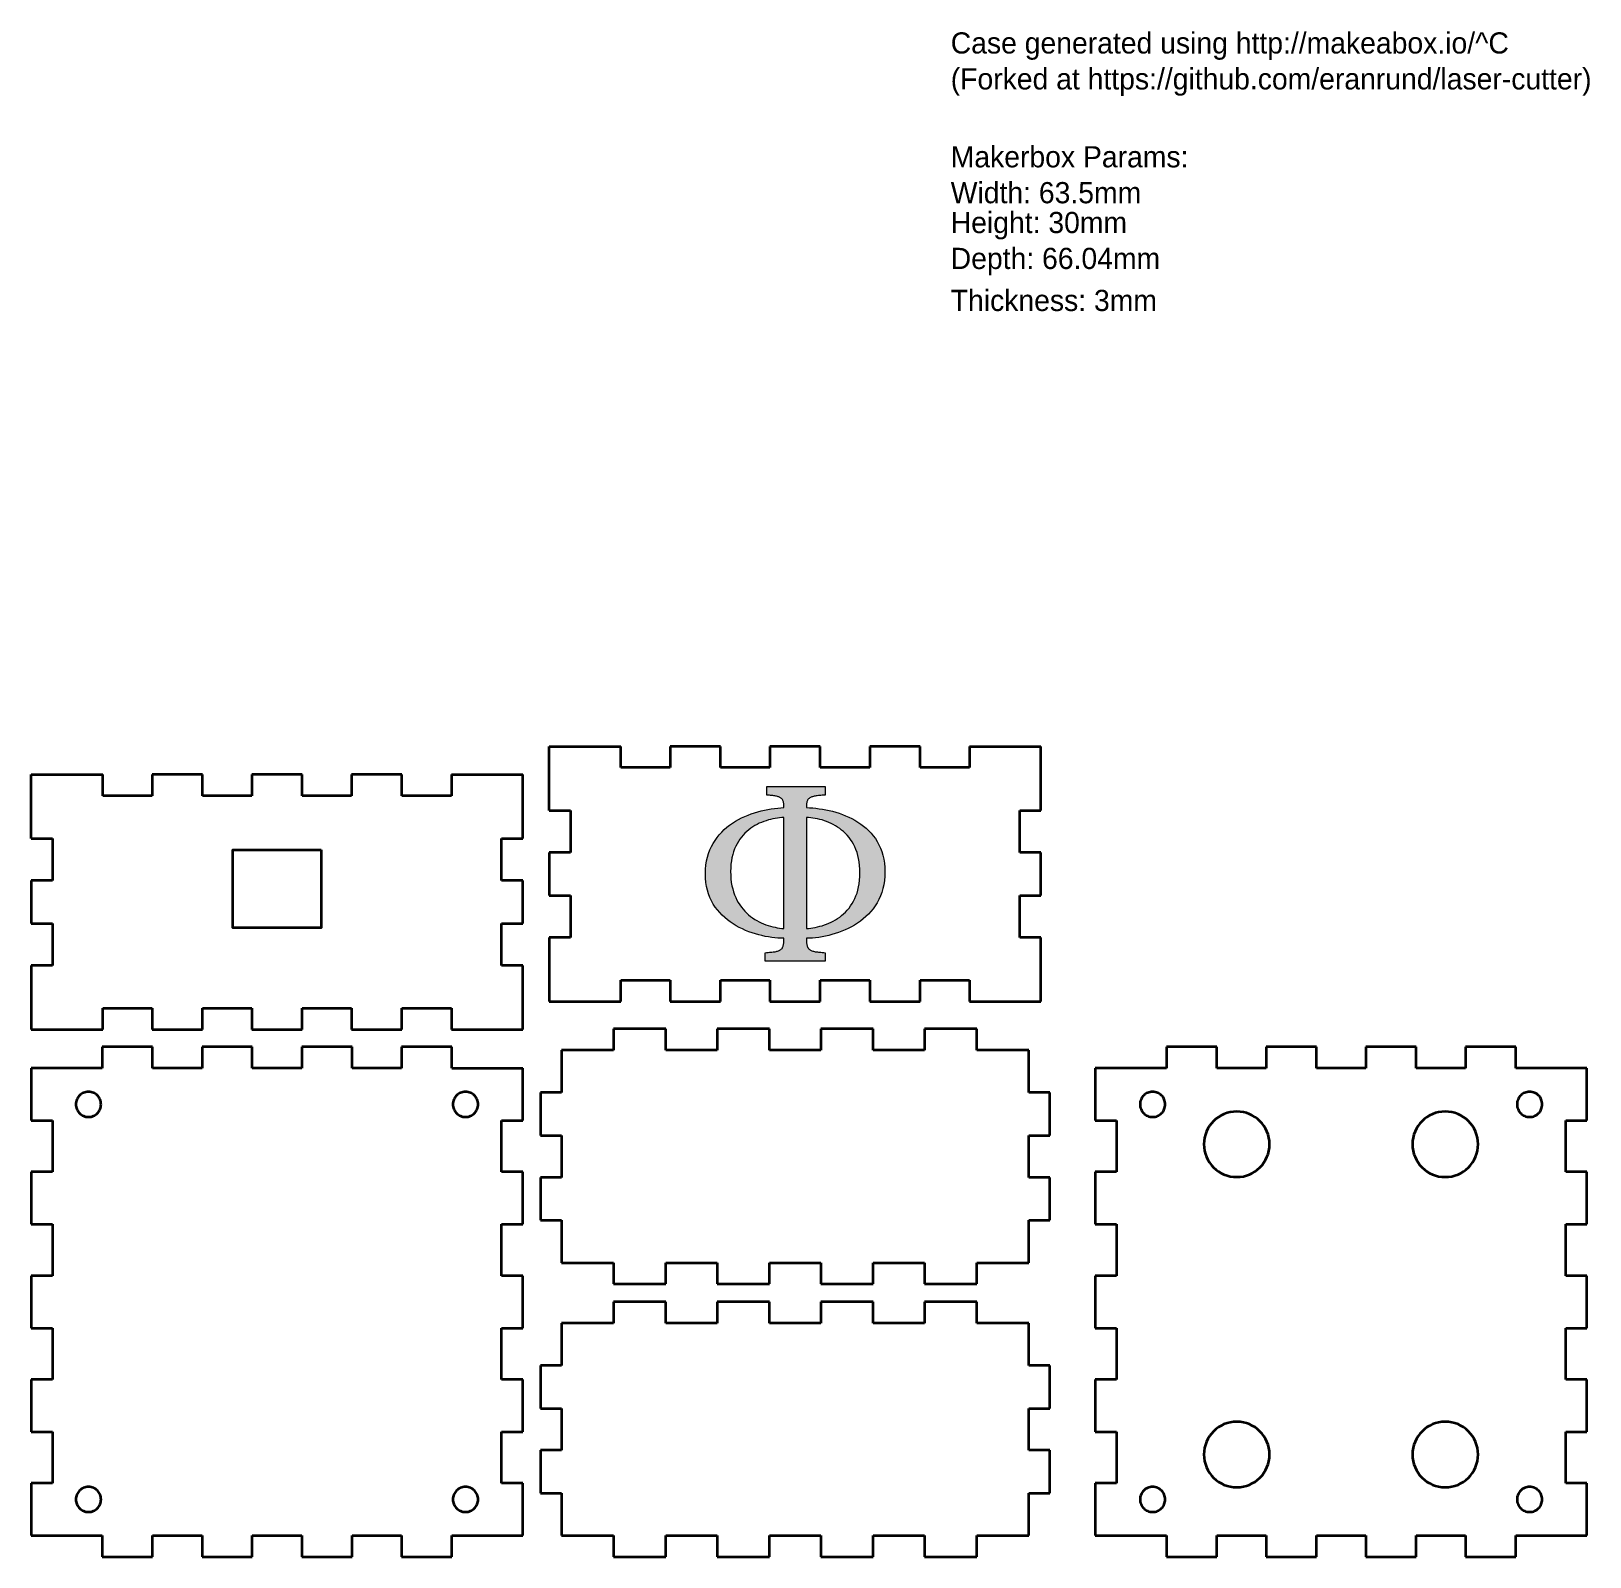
# Model space of a CAD drawing. Header units: inches. Extents: x 4 to 224, y 3 to 219.
import ezdxf

# ---------------------------------------------------------------- set-up
doc = ezdxf.new("R2010")
doc.units = ezdxf.units.IN
doc.header["$MEASUREMENT"] = 0
doc.layers.add('Layer 1', color=7, linetype='Continuous')

msp = doc.modelspace()

# ---------------------------------------------------------------- texts
at = {"layer": 'Layer 1', "color": 7, "true_color": 0xffffff, "char_height": 2.9972, "attachment_point": 7}
for s, insert in [('\\fMyriad Pro|b0|i0|c0|p34;\\W1;Case generated using http://makeabox.io/^C', (133.74, 214.87)), ('\\fMyriad Pro|b0|i0|c0|p34;\\W1;(Forked at https://github.com/eranrund/laser-cutter)', (133.74, 209.79)), ('\\fMyriad Pro|b0|i0|c0|p34;\\W1;Makerbox Params:', (133.74, 199.63)), ('\\fMyriad Pro|b0|i0|c0|p34;\\W1;Width: 63.5mm', (133.74, 194.55)), ('\\fMyriad Pro|b0|i0|c0|p34;\\W1;Height: 30mm', (133.74, 189.47)), ('\\fMyriad Pro|b0|i0|c0|p34;\\W1;Depth: 66.04mm', (133.74, 184.39)), ('\\fMyriad Pro|b0|i0|c0|p34;\\W1;Thickness: 3mm', (133.74, 179.31))]:
    msp.add_mtext(s, dxfattribs=dict(at, insert=insert))

# ---------------------------------------------------------------- hatches: boundary and pattern name
at = {"layer": 'Layer 1', "true_color": 0xff5f5d}
h = msp.add_hatch(color=11, dxfattribs=at)
h.dxf.hatch_style = 2
h.paths.add_polyline_path([(115.99, 110.88), (115.77, 110.86), (115.56, 110.85), (115.37, 110.83), (115.19, 110.82), (115.01, 110.8), (114.85, 110.78), (114.7, 110.76), (114.56, 110.73), (114.43, 110.71), (114.31, 110.68), (114.2, 110.65), (114.09, 110.62), (114, 110.58), (113.91, 110.55), (113.83, 110.5), (113.76, 110.46), (113.69, 110.41), (113.63, 110.36), (113.58, 110.3), (113.54, 110.24), (113.5, 110.18), (113.46, 110.11), (113.43, 110.03), (113.4, 109.95), (113.38, 109.87), (113.37, 109.78), (113.35, 109.68), (113.34, 109.58), (113.33, 109.47), (113.33, 109.36), (113.33, 109.24), (113.33, 109.11), (113.76, 109.09), (114.21, 109.06), (114.67, 109.02), (115.13, 108.96), (115.59, 108.89), (116.06, 108.8), (116.54, 108.7), (117.01, 108.59), (117.48, 108.46), (117.95, 108.31), (118.41, 108.15), (118.87, 107.97), (119.32, 107.77), (119.76, 107.55), (120.19, 107.32), (120.61, 107.06), (121.01, 106.79), (121.41, 106.5), (121.78, 106.19), (122.13, 105.85), (122.47, 105.5), (122.79, 105.12), (123.08, 104.72), (123.35, 104.3), (123.59, 103.85), (123.8, 103.38), (123.99, 102.89), (124.14, 102.37), (124.27, 101.82), (124.36, 101.25), (124.41, 100.66), (124.43, 100.03), (124.41, 99.4), (124.36, 98.79), (124.26, 98.21), (124.14, 97.65), (123.98, 97.12), (123.79, 96.61), (123.57, 96.12), (123.32, 95.66), (123.05, 95.22), (122.76, 94.81), (122.44, 94.41), (122.1, 94.04), (121.73, 93.69), (121.36, 93.36), (120.96, 93.05), (120.55, 92.76), (120.13, 92.5), (119.7, 92.25), (119.25, 92.02), (118.8, 91.81), (118.34, 91.62), (117.88, 91.44), (117.41, 91.29), (116.94, 91.15), (116.48, 91.03), (116.01, 90.92), (115.54, 90.83), (115.09, 90.76), (114.63, 90.7), (114.19, 90.66), (113.75, 90.63), (113.33, 90.62), (113.33, 90.46), (113.33, 90.32), (113.34, 90.18), (113.34, 90.05), (113.35, 89.93), (113.37, 89.82), (113.39, 89.71), (113.41, 89.61), (113.44, 89.52), (113.47, 89.43), (113.5, 89.35), (113.55, 89.27), (113.59, 89.2), (113.65, 89.14), (113.71, 89.08), (113.77, 89.03), (113.84, 88.98), (113.92, 88.93), (114.01, 88.89), (114.11, 88.85), (114.21, 88.82), (114.32, 88.79), (114.45, 88.76), (114.58, 88.73), (114.72, 88.71), (114.87, 88.69), (115.03, 88.67), (115.2, 88.65), (115.38, 88.64), (115.57, 88.62), (115.77, 88.61), (115.99, 88.59), (115.99, 88.55), (115.99, 88.52), (115.99, 88.48), (115.99, 88.44), (115.99, 88.4), (115.99, 88.37), (115.99, 88.33), (115.99, 88.29), (115.99, 88.25), (115.99, 88.22), (115.99, 88.18), (115.99, 88.14), (115.99, 88.1), (115.99, 88.07), (115.99, 88.03), (115.99, 87.99), (115.99, 87.95), (115.99, 87.92), (115.99, 87.88), (115.99, 87.84), (115.99, 87.8), (115.99, 87.77), (115.99, 87.73), (115.99, 87.69), (115.99, 87.65), (115.99, 87.62), (115.99, 87.58), (115.99, 87.54), (115.99, 87.5), (115.99, 87.47), (115.99, 87.43), (115.99, 87.39), (115.72, 87.39), (115.46, 87.39), (115.19, 87.39), (114.93, 87.39), (114.66, 87.39), (114.39, 87.39), (114.13, 87.39), (113.86, 87.39), (113.59, 87.39), (113.33, 87.39), (113.06, 87.39), (112.8, 87.39), (112.53, 87.39), (112.26, 87.39), (112, 87.39), (111.73, 87.39), (111.47, 87.39), (111.2, 87.39), (110.93, 87.39), (110.67, 87.39), (110.4, 87.39), (110.13, 87.39), (109.87, 87.39), (109.6, 87.39), (109.34, 87.39), (109.07, 87.39), (108.8, 87.39), (108.54, 87.39), (108.27, 87.39), (108.01, 87.39), (107.74, 87.39), (107.47, 87.39), (107.47, 87.43), (107.47, 87.47), (107.47, 87.5), (107.47, 87.54), (107.47, 87.58), (107.47, 87.62), (107.47, 87.65), (107.47, 87.69), (107.47, 87.73), (107.47, 87.77), (107.47, 87.8), (107.47, 87.84), (107.47, 87.88), (107.47, 87.92), (107.47, 87.95), (107.47, 87.99), (107.47, 88.03), (107.47, 88.07), (107.47, 88.1), (107.47, 88.14), (107.47, 88.18), (107.47, 88.22), (107.47, 88.25), (107.47, 88.29), (107.47, 88.33), (107.47, 88.37), (107.47, 88.4), (107.47, 88.44), (107.47, 88.48), (107.47, 88.52), (107.47, 88.55), (107.47, 88.59), (107.69, 88.61), (107.89, 88.62), (108.09, 88.64), (108.27, 88.65), (108.44, 88.67), (108.6, 88.69), (108.75, 88.71), (108.89, 88.73), (109.02, 88.76), (109.14, 88.79), (109.25, 88.82), (109.35, 88.85), (109.45, 88.89), (109.54, 88.93), (109.62, 88.98), (109.69, 89.03), (109.76, 89.08), (109.82, 89.14), (109.87, 89.2), (109.92, 89.27), (109.96, 89.35), (110, 89.43), (110.03, 89.52), (110.05, 89.61), (110.08, 89.71), (110.09, 89.82), (110.11, 89.93), (110.12, 90.05), (110.13, 90.18), (110.13, 90.32), (110.14, 90.46), (110.14, 90.62), (109.72, 90.63), (109.3, 90.66), (108.86, 90.7), (108.41, 90.75), (107.96, 90.82), (107.5, 90.9), (107.03, 91), (106.57, 91.12), (106.1, 91.25), (105.63, 91.4), (105.17, 91.56), (104.71, 91.75), (104.26, 91.95), (103.81, 92.17), (103.38, 92.4), (102.95, 92.66), (102.54, 92.94), (102.14, 93.24), (101.76, 93.55), (101.4, 93.89), (101.05, 94.25), (100.73, 94.64), (100.43, 95.04), (100.15, 95.47), (99.91, 95.92), (99.68, 96.4), (99.49, 96.9), (99.33, 97.42), (99.2, 97.97), (99.11, 98.54), (99.05, 99.14), (99.03, 99.77), (99.05, 100.39), (99.11, 100.99), (99.2, 101.56), (99.32, 102.1), (99.48, 102.63), (99.66, 103.13), (99.88, 103.6), (100.12, 104.05), (100.39, 104.48), (100.69, 104.89), (101, 105.28), (101.34, 105.65), (101.7, 105.99), (102.07, 106.32), (102.46, 106.62), (102.87, 106.9), (103.29, 107.17), (103.72, 107.42), (104.16, 107.65), (104.61, 107.86), (105.07, 108.05), (105.53, 108.22), (106, 108.38), (106.47, 108.52), (106.94, 108.65), (107.41, 108.76), (107.88, 108.86), (108.35, 108.94), (108.81, 109), (109.26, 109.05), (109.7, 109.09), (110.14, 109.11), (110.14, 109.24), (110.13, 109.36), (110.13, 109.47), (110.12, 109.58), (110.11, 109.68), (110.1, 109.78), (110.08, 109.87), (110.06, 109.95), (110.03, 110.03), (110, 110.11), (109.97, 110.18), (109.93, 110.24), (109.89, 110.3), (109.84, 110.36), (109.78, 110.41), (109.72, 110.46), (109.65, 110.5), (109.58, 110.55), (109.5, 110.58), (109.41, 110.62), (109.31, 110.65), (109.21, 110.68), (109.1, 110.71), (108.98, 110.73), (108.85, 110.76), (108.72, 110.78), (108.57, 110.8), (108.42, 110.82), (108.25, 110.83), (108.08, 110.85), (107.89, 110.86), (107.7, 110.88), (107.7, 110.91), (107.7, 110.95), (107.7, 110.99), (107.7, 111.03), (107.7, 111.06), (107.7, 111.1), (107.7, 111.14), (107.7, 111.18), (107.7, 111.21), (107.7, 111.25), (107.7, 111.29), (107.7, 111.33), (107.7, 111.36), (107.7, 111.4), (107.7, 111.44), (107.7, 111.48), (107.7, 111.51), (107.7, 111.55), (107.7, 111.59), (107.7, 111.63), (107.7, 111.66), (107.7, 111.7), (107.7, 111.74), (107.7, 111.78), (107.7, 111.81), (107.7, 111.85), (107.7, 111.89), (107.7, 111.93), (107.7, 111.97), (107.7, 112), (107.7, 112.04), (107.7, 112.08), (107.96, 112.08), (108.22, 112.08), (108.48, 112.08), (108.73, 112.08), (108.99, 112.08), (109.25, 112.08), (109.51, 112.08), (109.77, 112.08), (110.03, 112.08), (110.29, 112.08), (110.55, 112.08), (110.81, 112.08), (111.07, 112.08), (111.33, 112.08), (111.59, 112.08), (111.84, 112.08), (112.1, 112.08), (112.36, 112.08), (112.62, 112.08), (112.88, 112.08), (113.14, 112.08), (113.4, 112.08), (113.66, 112.08), (113.92, 112.08), (114.18, 112.08), (114.44, 112.08), (114.69, 112.08), (114.95, 112.08), (115.21, 112.08), (115.47, 112.08), (115.73, 112.08), (115.99, 112.08), (115.99, 112.04), (115.99, 112), (115.99, 111.97), (115.99, 111.93), (115.99, 111.89), (115.99, 111.85), (115.99, 111.81), (115.99, 111.78), (115.99, 111.74), (115.99, 111.7), (115.99, 111.66), (115.99, 111.63), (115.99, 111.59), (115.99, 111.55), (115.99, 111.51), (115.99, 111.48), (115.99, 111.44), (115.99, 111.4), (115.99, 111.36), (115.99, 111.33), (115.99, 111.29), (115.99, 111.25), (115.99, 111.21), (115.99, 111.18), (115.99, 111.14), (115.99, 111.1), (115.99, 111.06), (115.99, 111.03), (115.99, 110.99), (115.99, 110.95), (115.99, 110.91)])
h.paths.add_polyline_path([(110.14, 107.73), (109.83, 107.71), (109.53, 107.68), (109.21, 107.64), (108.9, 107.59), (108.58, 107.52), (108.26, 107.45), (107.94, 107.36), (107.61, 107.26), (107.29, 107.15), (106.97, 107.02), (106.66, 106.89), (106.35, 106.73), (106.04, 106.56), (105.75, 106.38), (105.45, 106.18), (105.17, 105.97), (104.9, 105.74), (104.63, 105.49), (104.38, 105.22), (104.14, 104.94), (103.91, 104.64), (103.7, 104.33), (103.51, 103.99), (103.33, 103.64), (103.16, 103.26), (103.02, 102.87), (102.89, 102.46), (102.79, 102.02), (102.71, 101.57), (102.65, 101.09), (102.61, 100.59), (102.6, 100.07), (102.61, 99.54), (102.64, 99.03), (102.7, 98.53), (102.79, 98.06), (102.89, 97.62), (103.01, 97.19), (103.15, 96.78), (103.32, 96.39), (103.49, 96.02), (103.69, 95.67), (103.9, 95.34), (104.12, 95.02), (104.36, 94.73), (104.61, 94.45), (104.87, 94.19), (105.14, 93.94), (105.42, 93.71), (105.71, 93.5), (106.01, 93.3), (106.32, 93.12), (106.63, 92.96), (106.94, 92.8), (107.26, 92.67), (107.58, 92.54), (107.91, 92.43), (108.23, 92.33), (108.55, 92.25), (108.88, 92.18), (109.2, 92.12), (109.51, 92.07), (109.83, 92.03), (110.14, 92.01), (110.14, 92.5), (110.14, 92.99), (110.14, 93.48), (110.14, 93.97), (110.14, 94.46), (110.14, 94.95), (110.14, 95.44), (110.14, 95.94), (110.14, 96.43), (110.14, 96.92), (110.14, 97.41), (110.14, 97.9), (110.14, 98.39), (110.14, 98.88), (110.14, 99.37), (110.14, 99.87), (110.14, 100.36), (110.14, 100.85), (110.14, 101.34), (110.14, 101.83), (110.14, 102.32), (110.14, 102.81), (110.14, 103.3), (110.14, 103.8), (110.14, 104.29), (110.14, 104.78), (110.14, 105.27), (110.14, 105.76), (110.14, 106.25), (110.14, 106.74), (110.14, 107.23)])
h.paths.add_polyline_path([(113.33, 92.01), (113.63, 92.03), (113.94, 92.07), (114.25, 92.11), (114.57, 92.17), (114.89, 92.24), (115.21, 92.32), (115.53, 92.41), (115.86, 92.51), (116.18, 92.63), (116.5, 92.76), (116.81, 92.91), (117.13, 93.06), (117.43, 93.24), (117.73, 93.43), (118.03, 93.63), (118.31, 93.85), (118.59, 94.08), (118.85, 94.34), (119.11, 94.61), (119.35, 94.89), (119.58, 95.2), (119.79, 95.53), (119.99, 95.87), (120.17, 96.23), (120.33, 96.61), (120.48, 97.02), (120.6, 97.44), (120.71, 97.89), (120.79, 98.35), (120.85, 98.84), (120.89, 99.35), (120.9, 99.88), (120.89, 100.42), (120.85, 100.94), (120.79, 101.43), (120.71, 101.9), (120.6, 102.34), (120.48, 102.77), (120.33, 103.17), (120.17, 103.56), (119.99, 103.92), (119.79, 104.27), (119.58, 104.59), (119.35, 104.9), (119.11, 105.19), (118.85, 105.46), (118.59, 105.71), (118.31, 105.94), (118.03, 106.16), (117.73, 106.36), (117.43, 106.55), (117.13, 106.72), (116.81, 106.88), (116.5, 107.02), (116.18, 107.15), (115.86, 107.26), (115.53, 107.36), (115.21, 107.45), (114.89, 107.52), (114.57, 107.59), (114.25, 107.64), (113.94, 107.68), (113.63, 107.71), (113.33, 107.73), (113.33, 107.23), (113.33, 106.74), (113.33, 106.25), (113.33, 105.76), (113.33, 105.27), (113.33, 104.78), (113.33, 104.29), (113.33, 103.8), (113.33, 103.3), (113.33, 102.81), (113.33, 102.32), (113.33, 101.83), (113.33, 101.34), (113.33, 100.85), (113.33, 100.36), (113.33, 99.87), (113.33, 99.37), (113.33, 98.88), (113.33, 98.39), (113.33, 97.9), (113.33, 97.41), (113.33, 96.92), (113.33, 96.43), (113.33, 95.94), (113.33, 95.44), (113.33, 94.95), (113.33, 94.46), (113.33, 93.97), (113.33, 93.48), (113.33, 92.99), (113.33, 92.5)])

# ---------------------------------------------------------------- linework, layer by layer
at = {"layer": 'Layer 1', "color": 7, "lineweight": 35, "true_color": 0xffffff}
for points in [[(76.95, 114.76), (76.95, 117.76)], [(76.95, 117.76), (79.95, 117.76)], [(79.95, 117.76), (87.07, 117.76)], [(87.07, 114.76), (87.07, 117.76)], [(94.06, 117.76), (94.06, 114.76)], [(101.18, 117.76), (94.06, 117.76)], [(101.18, 114.76), (101.18, 117.76)], [(108.17, 117.76), (108.17, 114.76)], [(115.29, 117.76), (108.17, 117.76)], [(115.29, 114.76), (115.29, 117.76)], [(122.28, 117.76), (122.28, 114.76)], [(129.4, 117.76), (122.28, 117.76)], [(129.4, 114.76), (129.4, 117.76)], [(136.4, 117.76), (136.4, 114.76)], [(136.4, 117.76), (143.51, 117.76)], [(143.51, 117.76), (146.51, 117.76)], [(146.51, 114.76), (146.51, 117.76)], [(76.95, 108.7), (76.95, 114.76)], [(94.06, 114.76), (87.07, 114.76)], [(108.17, 114.76), (101.18, 114.76)], [(122.28, 114.76), (115.29, 114.76)], [(136.4, 114.76), (129.4, 114.76)], [(146.51, 108.7), (146.51, 114.76)], [(3.64, 110.79), (3.64, 113.79)], [(3.64, 113.79), (6.64, 113.79)], [(6.64, 113.79), (13.76, 113.79)], [(13.76, 110.79), (13.76, 113.79)], [(20.75, 113.79), (20.75, 110.79)], [(27.87, 113.79), (20.75, 113.79)], [(27.87, 110.79), (27.87, 113.79)], [(34.86, 113.79), (34.86, 110.79)], [(41.98, 113.79), (34.86, 113.79)], [(41.98, 110.79), (41.98, 113.79)], [(48.97, 113.79), (48.97, 110.79)], [(56.09, 113.79), (48.97, 113.79)], [(56.09, 110.79), (56.09, 113.79)], [(63.09, 113.79), (63.09, 110.79)], [(63.09, 113.79), (70.2, 113.79)], [(70.2, 113.79), (73.2, 113.79)], [(73.2, 110.79), (73.2, 113.79)], [(3.64, 104.72), (3.64, 110.79)], [(20.75, 110.79), (13.76, 110.79)], [(34.86, 110.79), (27.87, 110.79)], [(48.97, 110.79), (41.98, 110.79)], [(63.09, 110.79), (56.09, 110.79)], [(73.2, 104.72), (73.2, 110.79)], [(76.95, 108.7), (79.95, 108.7)], [(79.95, 108.7), (79.95, 102.76)], [(143.51, 102.76), (143.51, 108.7)], [(143.51, 108.7), (146.51, 108.7)], [(3.64, 104.72), (6.64, 104.72)], [(6.64, 104.72), (6.64, 98.79)], [(70.2, 98.79), (70.2, 104.72)], [(70.2, 104.72), (73.2, 104.72)], [(44.65, 103.12), (44.65, 92.12), (32.15, 92.12), (32.15, 103.12), (44.65, 103.12)], [(76.95, 102.76), (76.95, 96.7)], [(79.95, 102.76), (76.95, 102.76)], [(146.51, 102.76), (143.51, 102.76)], [(146.51, 96.7), (146.51, 102.76)], [(3.64, 98.79), (3.64, 92.72)], [(6.64, 98.79), (3.64, 98.79)], [(73.2, 98.79), (70.2, 98.79)], [(73.2, 92.72), (73.2, 98.79)], [(76.95, 96.7), (79.95, 96.7)], [(79.95, 96.7), (79.95, 90.76)], [(143.51, 90.76), (143.51, 96.7)], [(143.51, 96.7), (146.51, 96.7)], [(3.64, 92.72), (6.64, 92.72)], [(6.64, 92.72), (6.64, 86.79)], [(70.2, 86.79), (70.2, 92.72)], [(70.2, 92.72), (73.2, 92.72)], [(76.95, 90.76), (76.95, 84.7)], [(79.95, 90.76), (76.95, 90.76)], [(146.51, 90.76), (143.51, 90.76)], [(146.51, 84.7), (146.51, 90.76)], [(3.64, 86.79), (3.64, 80.72)], [(6.64, 86.79), (3.64, 86.79)], [(73.2, 86.79), (70.2, 86.79)], [(73.2, 80.72), (73.2, 86.79)], [(76.95, 84.7), (76.95, 81.7)], [(87.07, 81.7), (87.07, 84.7)], [(87.07, 84.7), (94.06, 84.7)], [(94.06, 84.7), (94.06, 81.7)], [(101.18, 81.7), (101.18, 84.7)], [(101.18, 84.7), (108.17, 84.7)], [(108.17, 84.7), (108.17, 81.7)], [(115.29, 81.7), (115.29, 84.7)], [(115.29, 84.7), (122.28, 84.7)], [(122.28, 84.7), (122.28, 81.7)], [(129.4, 81.7), (129.4, 84.7)], [(129.4, 84.7), (136.4, 84.7)], [(136.4, 84.7), (136.4, 81.7)], [(146.51, 81.7), (146.51, 84.7)], [(76.95, 81.7), (79.95, 81.7)], [(79.95, 81.7), (87.07, 81.7)], [(94.06, 81.7), (101.18, 81.7)], [(108.17, 81.7), (115.29, 81.7)], [(122.28, 81.7), (129.4, 81.7)], [(136.4, 81.7), (143.51, 81.7)], [(143.51, 81.7), (146.51, 81.7)], [(3.64, 80.72), (3.64, 77.72)], [(13.76, 77.72), (13.76, 80.72)], [(13.76, 80.72), (20.75, 80.72)], [(20.75, 80.72), (20.75, 77.72)], [(27.87, 77.72), (27.87, 80.72)], [(27.87, 80.72), (34.86, 80.72)], [(34.86, 80.72), (34.86, 77.72)], [(41.98, 77.72), (41.98, 80.72)], [(41.98, 80.72), (48.97, 80.72)], [(48.97, 80.72), (48.97, 77.72)], [(56.09, 77.72), (56.09, 80.72)], [(56.09, 80.72), (63.09, 80.72)], [(63.09, 80.72), (63.09, 77.72)], [(73.2, 77.72), (73.2, 80.72)], [(3.64, 77.72), (6.64, 77.72)], [(6.64, 77.72), (13.76, 77.72)], [(20.75, 77.72), (27.87, 77.72)], [(34.86, 77.72), (41.98, 77.72)], [(48.97, 77.72), (56.09, 77.72)], [(63.09, 77.72), (70.2, 77.72)], [(70.2, 77.72), (73.2, 77.72)], [(86.02, 77.8), (86.02, 74.8)], [(93.42, 77.8), (86.02, 77.8)], [(93.42, 74.8), (93.42, 77.8)], [(100.69, 77.8), (100.69, 74.8)], [(108.09, 77.8), (100.69, 77.8)], [(108.09, 74.8), (108.09, 77.8)], [(115.37, 77.8), (115.37, 74.8)], [(122.77, 77.8), (115.37, 77.8)], [(122.77, 74.8), (122.77, 77.8)], [(130.05, 77.8), (130.05, 74.8)], [(137.44, 77.8), (130.05, 77.8)], [(137.44, 74.8), (137.44, 77.8)], [(13.7, 75.25), (13.7, 72.25)], [(20.81, 75.25), (13.7, 75.25)], [(20.81, 72.25), (20.81, 75.25)], [(27.81, 75.25), (27.81, 72.25)], [(34.92, 75.25), (27.81, 75.25)], [(34.92, 72.25), (34.92, 75.25)], [(41.92, 75.25), (41.92, 72.25)], [(49.04, 75.25), (41.92, 75.25)], [(49.04, 72.25), (49.04, 75.25)], [(56.03, 75.25), (56.03, 72.25)], [(63.15, 75.25), (56.03, 75.25)], [(63.15, 72.25), (63.15, 75.25)], [(164.25, 75.25), (164.25, 72.25)], [(171.37, 75.25), (164.25, 75.25)], [(171.37, 72.25), (171.37, 75.25)], [(178.36, 75.25), (178.36, 72.25)], [(185.48, 75.25), (178.36, 75.25)], [(185.48, 72.25), (185.48, 75.25)], [(192.47, 75.25), (192.47, 72.25)], [(199.59, 75.25), (192.47, 75.25)], [(199.59, 72.25), (199.59, 75.25)], [(206.58, 75.25), (206.58, 72.25)], [(213.7, 75.25), (206.58, 75.25)], [(213.7, 72.25), (213.7, 75.25)], [(86.02, 74.8), (78.68, 74.8)], [(78.68, 74.8), (78.68, 68.8)], [(100.69, 74.8), (93.42, 74.8)], [(115.37, 74.8), (108.09, 74.8)], [(130.05, 74.8), (122.77, 74.8)], [(144.78, 74.8), (137.44, 74.8)], [(144.78, 68.8), (144.78, 74.8)], [(3.64, 72.25), (3.64, 64.85)], [(6.64, 72.25), (3.64, 72.25)], [(13.7, 72.25), (6.64, 72.25)], [(27.81, 72.25), (20.81, 72.25)], [(41.92, 72.25), (34.92, 72.25)], [(56.03, 72.25), (49.04, 72.25)], [(63.15, 72.25), (70.2, 72.25)], [(70.2, 72.25), (73.2, 72.25)], [(73.2, 64.85), (73.2, 72.25)], [(154.19, 72.25), (154.19, 64.85)], [(157.19, 72.25), (154.19, 72.25)], [(164.25, 72.25), (157.19, 72.25)], [(178.36, 72.25), (171.37, 72.25)], [(192.47, 72.25), (185.48, 72.25)], [(206.58, 72.25), (199.59, 72.25)], [(220.75, 72.25), (213.7, 72.25)], [(223.75, 72.25), (220.75, 72.25)], [(223.75, 64.85), (223.75, 72.25)], [(75.68, 68.8), (75.68, 62.74)], [(78.68, 68.8), (75.68, 68.8)], [(147.78, 68.8), (144.78, 68.8)], [(147.78, 62.74), (147.78, 68.8)], [(3.64, 64.85), (6.64, 64.85)], [(6.64, 64.85), (6.64, 57.57)], [(70.2, 57.57), (70.2, 64.85)], [(70.2, 64.85), (73.2, 64.85)], [(154.19, 64.85), (157.19, 64.85)], [(157.19, 64.85), (157.19, 57.57)], [(220.75, 57.57), (220.75, 64.85)], [(220.75, 64.85), (223.75, 64.85)], [(75.68, 62.74), (78.68, 62.74)], [(78.68, 62.74), (78.68, 56.8)], [(144.78, 56.8), (144.78, 62.74)], [(144.78, 62.74), (147.78, 62.74)], [(3.64, 57.57), (3.64, 50.17)], [(6.64, 57.57), (3.64, 57.57)], [(73.2, 57.57), (70.2, 57.57)], [(73.2, 50.17), (73.2, 57.57)], [(154.19, 57.57), (154.19, 50.17)], [(157.19, 57.57), (154.19, 57.57)], [(223.75, 57.57), (220.75, 57.57)], [(223.75, 50.17), (223.75, 57.57)], [(75.68, 56.8), (75.68, 50.74)], [(78.68, 56.8), (75.68, 56.8)], [(147.78, 56.8), (144.78, 56.8)], [(147.78, 50.74), (147.78, 56.8)], [(75.68, 50.74), (78.68, 50.74)], [(78.68, 50.74), (78.68, 44.74)], [(144.78, 44.74), (144.78, 50.74)], [(144.78, 50.74), (147.78, 50.74)], [(3.64, 50.17), (6.64, 50.17)], [(6.64, 50.17), (6.64, 42.89)], [(70.2, 42.89), (70.2, 50.17)], [(70.2, 50.17), (73.2, 50.17)], [(154.19, 50.17), (157.19, 50.17)], [(157.19, 50.17), (157.19, 42.89)], [(220.75, 42.89), (220.75, 50.17)], [(220.75, 50.17), (223.75, 50.17)], [(78.68, 44.74), (86.02, 44.74)], [(86.02, 44.74), (86.02, 41.74)], [(93.42, 41.74), (93.42, 44.74)], [(93.42, 44.74), (100.69, 44.74)], [(100.69, 44.74), (100.69, 41.74)], [(108.09, 41.74), (108.09, 44.74)], [(108.09, 44.74), (115.37, 44.74)], [(115.37, 44.74), (115.37, 41.74)], [(122.77, 41.74), (122.77, 44.74)], [(122.77, 44.74), (130.05, 44.74)], [(130.05, 44.74), (130.05, 41.74)], [(137.44, 41.74), (137.44, 44.74)], [(137.44, 44.74), (144.78, 44.74)], [(3.64, 42.89), (3.64, 35.5)], [(6.64, 42.89), (3.64, 42.89)], [(73.2, 42.89), (70.2, 42.89)], [(73.2, 35.5), (73.2, 42.89)], [(154.19, 42.89), (154.19, 35.5)], [(157.19, 42.89), (154.19, 42.89)], [(223.75, 42.89), (220.75, 42.89)], [(223.75, 35.5), (223.75, 42.89)], [(86.02, 41.74), (93.42, 41.74)], [(100.69, 41.74), (108.09, 41.74)], [(115.37, 41.74), (122.77, 41.74)], [(130.05, 41.74), (137.44, 41.74)], [(86.02, 39.19), (86.02, 36.19)], [(93.42, 39.19), (86.02, 39.19)], [(93.42, 36.19), (93.42, 39.19)], [(100.69, 39.19), (100.69, 36.19)], [(108.09, 39.19), (100.69, 39.19)], [(108.09, 36.19), (108.09, 39.19)], [(115.37, 39.19), (115.37, 36.19)], [(122.77, 39.19), (115.37, 39.19)], [(122.77, 36.19), (122.77, 39.19)], [(130.05, 39.19), (130.05, 36.19)], [(137.44, 39.19), (130.05, 39.19)], [(137.44, 36.19), (137.44, 39.19)], [(3.64, 35.5), (6.64, 35.5)], [(6.64, 35.5), (6.64, 28.22)], [(70.2, 28.22), (70.2, 35.5)], [(70.2, 35.5), (73.2, 35.5)], [(86.02, 36.19), (78.68, 36.19)], [(78.68, 36.19), (78.68, 30.19)], [(100.69, 36.19), (93.42, 36.19)], [(115.37, 36.19), (108.09, 36.19)], [(130.05, 36.19), (122.77, 36.19)], [(144.78, 36.19), (137.44, 36.19)], [(144.78, 30.19), (144.78, 36.19)], [(154.19, 35.5), (157.19, 35.5)], [(157.19, 35.5), (157.19, 28.22)], [(220.75, 28.22), (220.75, 35.5)], [(220.75, 35.5), (223.75, 35.5)], [(75.68, 30.19), (75.68, 24.13)], [(78.68, 30.19), (75.68, 30.19)], [(147.78, 30.19), (144.78, 30.19)], [(147.78, 24.13), (147.78, 30.19)], [(3.64, 28.22), (3.64, 20.82)], [(6.64, 28.22), (3.64, 28.22)], [(73.2, 28.22), (70.2, 28.22)], [(73.2, 20.82), (73.2, 28.22)], [(154.19, 28.22), (154.19, 20.82)], [(157.19, 28.22), (154.19, 28.22)], [(223.75, 28.22), (220.75, 28.22)], [(223.75, 20.82), (223.75, 28.22)], [(75.68, 24.13), (78.68, 24.13)], [(78.68, 24.13), (78.68, 18.2)], [(144.78, 18.2), (144.78, 24.13)], [(144.78, 24.13), (147.78, 24.13)], [(3.64, 20.82), (6.64, 20.82)], [(6.64, 20.82), (6.64, 13.54)], [(70.2, 13.54), (70.2, 20.82)], [(70.2, 20.82), (73.2, 20.82)], [(154.19, 20.82), (157.19, 20.82)], [(157.19, 20.82), (157.19, 13.54)], [(220.75, 13.54), (220.75, 20.82)], [(220.75, 20.82), (223.75, 20.82)], [(75.68, 18.2), (75.68, 12.13)], [(78.68, 18.2), (75.68, 18.2)], [(147.78, 18.2), (144.78, 18.2)], [(147.78, 12.13), (147.78, 18.2)], [(3.64, 13.54), (3.64, 6.14)], [(6.64, 13.54), (3.64, 13.54)], [(73.2, 13.54), (70.2, 13.54)], [(73.2, 6.14), (73.2, 13.54)], [(154.19, 13.54), (154.19, 6.14)], [(157.19, 13.54), (154.19, 13.54)], [(223.75, 13.54), (220.75, 13.54)], [(223.75, 6.14), (223.75, 13.54)], [(75.68, 12.13), (78.68, 12.13)], [(78.68, 12.13), (78.68, 6.13)], [(144.78, 6.13), (144.78, 12.13)], [(144.78, 12.13), (147.78, 12.13)], [(3.64, 6.14), (6.64, 6.14)], [(6.64, 6.14), (13.7, 6.14)], [(13.7, 6.14), (13.7, 3.14)], [(20.81, 3.14), (20.81, 6.14)], [(20.81, 6.14), (27.81, 6.14)], [(27.81, 6.14), (27.81, 3.14)], [(34.92, 3.14), (34.92, 6.14)], [(34.92, 6.14), (41.92, 6.14)], [(41.92, 6.14), (41.92, 3.14)], [(49.04, 3.14), (49.04, 6.14)], [(49.04, 6.14), (56.03, 6.14)], [(56.03, 6.14), (56.03, 3.14)], [(63.15, 3.14), (63.15, 6.14)], [(63.15, 6.14), (70.2, 6.14)], [(70.2, 6.14), (73.2, 6.14)], [(78.68, 6.13), (86.02, 6.13)], [(86.02, 6.13), (86.02, 3.13)], [(93.42, 3.13), (93.42, 6.13)], [(93.42, 6.13), (100.69, 6.13)], [(100.69, 6.13), (100.69, 3.13)], [(108.09, 3.13), (108.09, 6.13)], [(108.09, 6.13), (115.37, 6.13)], [(115.37, 6.13), (115.37, 3.13)], [(122.77, 3.13), (122.77, 6.13)], [(122.77, 6.13), (130.05, 6.13)], [(130.05, 6.13), (130.05, 3.13)], [(137.44, 3.13), (137.44, 6.13)], [(137.44, 6.13), (144.78, 6.13)], [(154.19, 6.14), (157.19, 6.14)], [(157.19, 6.14), (164.25, 6.14)], [(164.25, 6.14), (164.25, 3.14)], [(171.37, 3.14), (171.37, 6.14)], [(171.37, 6.14), (178.36, 6.14)], [(178.36, 6.14), (178.36, 3.14)], [(185.48, 3.14), (185.48, 6.14)], [(185.48, 6.14), (192.47, 6.14)], [(192.47, 6.14), (192.47, 3.14)], [(199.59, 3.14), (199.59, 6.14)], [(199.59, 6.14), (206.58, 6.14)], [(206.58, 6.14), (206.58, 3.14)], [(213.7, 3.14), (213.7, 6.14)], [(213.7, 6.14), (220.75, 6.14)], [(220.75, 6.14), (223.75, 6.14)], [(13.7, 3.14), (20.81, 3.14)], [(27.81, 3.14), (34.92, 3.14)], [(41.92, 3.14), (49.04, 3.14)], [(56.03, 3.14), (63.15, 3.14)], [(86.02, 3.13), (93.42, 3.13)], [(100.69, 3.13), (108.09, 3.13)], [(115.37, 3.13), (122.77, 3.13)], [(130.05, 3.13), (137.44, 3.13)], [(164.25, 3.14), (171.37, 3.14)], [(178.36, 3.14), (185.48, 3.14)], [(192.47, 3.14), (199.59, 3.14)], [(206.58, 3.14), (213.7, 3.14)]]:
    msp.add_lwpolyline(points, dxfattribs=at)
at = {"layer": 'Layer 1', "lineweight": 0}
for points in [[(115.99, 110.88), (115.77, 110.86), (115.56, 110.85), (115.37, 110.83), (115.19, 110.82), (115.01, 110.8), (114.85, 110.78), (114.7, 110.76), (114.56, 110.73), (114.43, 110.71), (114.31, 110.68), (114.2, 110.65), (114.09, 110.62), (114, 110.58), (113.91, 110.55), (113.83, 110.5), (113.76, 110.46), (113.69, 110.41), (113.63, 110.36), (113.58, 110.3), (113.54, 110.24), (113.5, 110.18), (113.46, 110.11), (113.43, 110.03), (113.4, 109.95), (113.38, 109.87), (113.37, 109.78), (113.35, 109.68), (113.34, 109.58), (113.33, 109.47), (113.33, 109.36), (113.33, 109.24), (113.33, 109.11), (113.76, 109.09), (114.21, 109.06), (114.67, 109.02), (115.13, 108.96), (115.59, 108.89), (116.06, 108.8), (116.54, 108.7), (117.01, 108.59), (117.48, 108.46), (117.95, 108.31), (118.41, 108.15), (118.87, 107.97), (119.32, 107.77), (119.76, 107.55), (120.19, 107.32), (120.61, 107.06), (121.01, 106.79), (121.41, 106.5), (121.78, 106.19), (122.13, 105.85), (122.47, 105.5), (122.79, 105.12), (123.08, 104.72), (123.35, 104.3), (123.59, 103.85), (123.8, 103.38), (123.99, 102.89), (124.14, 102.37), (124.27, 101.82), (124.36, 101.25), (124.41, 100.66), (124.43, 100.03), (124.41, 99.4), (124.36, 98.79), (124.26, 98.21), (124.14, 97.65), (123.98, 97.12), (123.79, 96.61), (123.57, 96.12), (123.32, 95.66), (123.05, 95.22), (122.76, 94.81), (122.44, 94.41), (122.1, 94.04), (121.73, 93.69), (121.36, 93.36), (120.96, 93.05), (120.55, 92.76), (120.13, 92.5), (119.7, 92.25), (119.25, 92.02), (118.8, 91.81), (118.34, 91.62), (117.88, 91.44), (117.41, 91.29), (116.94, 91.15), (116.48, 91.03), (116.01, 90.92), (115.54, 90.83), (115.09, 90.76), (114.63, 90.7), (114.19, 90.66), (113.75, 90.63), (113.33, 90.62), (113.33, 90.46), (113.33, 90.32), (113.34, 90.18), (113.34, 90.05), (113.35, 89.93), (113.37, 89.82), (113.39, 89.71), (113.41, 89.61), (113.44, 89.52), (113.47, 89.43), (113.5, 89.35), (113.55, 89.27), (113.59, 89.2), (113.65, 89.14), (113.71, 89.08), (113.77, 89.03), (113.84, 88.98), (113.92, 88.93), (114.01, 88.89), (114.11, 88.85), (114.21, 88.82), (114.32, 88.79), (114.45, 88.76), (114.58, 88.73), (114.72, 88.71), (114.87, 88.69), (115.03, 88.67), (115.2, 88.65), (115.38, 88.64), (115.57, 88.62), (115.77, 88.61), (115.99, 88.59), (115.99, 88.55), (115.99, 88.52), (115.99, 88.48), (115.99, 88.44), (115.99, 88.4), (115.99, 88.37), (115.99, 88.33), (115.99, 88.29), (115.99, 88.25), (115.99, 88.22), (115.99, 88.18), (115.99, 88.14), (115.99, 88.1), (115.99, 88.07), (115.99, 88.03), (115.99, 87.99), (115.99, 87.95), (115.99, 87.92), (115.99, 87.88), (115.99, 87.84), (115.99, 87.8), (115.99, 87.77), (115.99, 87.73), (115.99, 87.69), (115.99, 87.65), (115.99, 87.62), (115.99, 87.58), (115.99, 87.54), (115.99, 87.5), (115.99, 87.47), (115.99, 87.43), (115.99, 87.39), (115.72, 87.39), (115.46, 87.39), (115.19, 87.39), (114.93, 87.39), (114.66, 87.39), (114.39, 87.39), (114.13, 87.39), (113.86, 87.39), (113.59, 87.39), (113.33, 87.39), (113.06, 87.39), (112.8, 87.39), (112.53, 87.39), (112.26, 87.39), (112, 87.39), (111.73, 87.39), (111.47, 87.39), (111.2, 87.39), (110.93, 87.39), (110.67, 87.39), (110.4, 87.39), (110.13, 87.39), (109.87, 87.39), (109.6, 87.39), (109.34, 87.39), (109.07, 87.39), (108.8, 87.39), (108.54, 87.39), (108.27, 87.39), (108.01, 87.39), (107.74, 87.39), (107.47, 87.39), (107.47, 87.43), (107.47, 87.47), (107.47, 87.5), (107.47, 87.54), (107.47, 87.58), (107.47, 87.62), (107.47, 87.65), (107.47, 87.69), (107.47, 87.73), (107.47, 87.77), (107.47, 87.8), (107.47, 87.84), (107.47, 87.88), (107.47, 87.92), (107.47, 87.95), (107.47, 87.99), (107.47, 88.03), (107.47, 88.07), (107.47, 88.1), (107.47, 88.14), (107.47, 88.18), (107.47, 88.22), (107.47, 88.25), (107.47, 88.29), (107.47, 88.33), (107.47, 88.37), (107.47, 88.4), (107.47, 88.44), (107.47, 88.48), (107.47, 88.52), (107.47, 88.55), (107.47, 88.59), (107.69, 88.61), (107.89, 88.62), (108.09, 88.64), (108.27, 88.65), (108.44, 88.67), (108.6, 88.69), (108.75, 88.71), (108.89, 88.73), (109.02, 88.76), (109.14, 88.79), (109.25, 88.82), (109.35, 88.85), (109.45, 88.89), (109.54, 88.93), (109.62, 88.98), (109.69, 89.03), (109.76, 89.08), (109.82, 89.14), (109.87, 89.2), (109.92, 89.27), (109.96, 89.35), (110, 89.43), (110.03, 89.52), (110.05, 89.61), (110.08, 89.71), (110.09, 89.82), (110.11, 89.93), (110.12, 90.05), (110.13, 90.18), (110.13, 90.32), (110.14, 90.46), (110.14, 90.62), (109.72, 90.63), (109.3, 90.66), (108.86, 90.7), (108.41, 90.75), (107.96, 90.82), (107.5, 90.9), (107.03, 91), (106.57, 91.12), (106.1, 91.25), (105.63, 91.4), (105.17, 91.56), (104.71, 91.75), (104.26, 91.95), (103.81, 92.17), (103.38, 92.4), (102.95, 92.66), (102.54, 92.94), (102.14, 93.24), (101.76, 93.55), (101.4, 93.89), (101.05, 94.25), (100.73, 94.64), (100.43, 95.04), (100.15, 95.47), (99.91, 95.92), (99.68, 96.4), (99.49, 96.9), (99.33, 97.42), (99.2, 97.97), (99.11, 98.54), (99.05, 99.14), (99.03, 99.77), (99.05, 100.39), (99.11, 100.99), (99.2, 101.56), (99.32, 102.1), (99.48, 102.63), (99.66, 103.13), (99.88, 103.6), (100.12, 104.05), (100.39, 104.48), (100.69, 104.89), (101, 105.28), (101.34, 105.65), (101.7, 105.99), (102.07, 106.32), (102.46, 106.62), (102.87, 106.9), (103.29, 107.17), (103.72, 107.42), (104.16, 107.65), (104.61, 107.86), (105.07, 108.05), (105.53, 108.22), (106, 108.38), (106.47, 108.52), (106.94, 108.65), (107.41, 108.76), (107.88, 108.86), (108.35, 108.94), (108.81, 109), (109.26, 109.05), (109.7, 109.09), (110.14, 109.11), (110.14, 109.24), (110.13, 109.36), (110.13, 109.47), (110.12, 109.58), (110.11, 109.68), (110.1, 109.78), (110.08, 109.87), (110.06, 109.95), (110.03, 110.03), (110, 110.11), (109.97, 110.18), (109.93, 110.24), (109.89, 110.3), (109.84, 110.36), (109.78, 110.41), (109.72, 110.46), (109.65, 110.5), (109.58, 110.55), (109.5, 110.58), (109.41, 110.62), (109.31, 110.65), (109.21, 110.68), (109.1, 110.71), (108.98, 110.73), (108.85, 110.76), (108.72, 110.78), (108.57, 110.8), (108.42, 110.82), (108.25, 110.83), (108.08, 110.85), (107.89, 110.86), (107.7, 110.88), (107.7, 110.91), (107.7, 110.95), (107.7, 110.99), (107.7, 111.03), (107.7, 111.06), (107.7, 111.1), (107.7, 111.14), (107.7, 111.18), (107.7, 111.21), (107.7, 111.25), (107.7, 111.29), (107.7, 111.33), (107.7, 111.36), (107.7, 111.4), (107.7, 111.44), (107.7, 111.48), (107.7, 111.51), (107.7, 111.55), (107.7, 111.59), (107.7, 111.63), (107.7, 111.66), (107.7, 111.7), (107.7, 111.74), (107.7, 111.78), (107.7, 111.81), (107.7, 111.85), (107.7, 111.89), (107.7, 111.93), (107.7, 111.97), (107.7, 112), (107.7, 112.04), (107.7, 112.08), (107.96, 112.08), (108.22, 112.08), (108.48, 112.08), (108.73, 112.08), (108.99, 112.08), (109.25, 112.08), (109.51, 112.08), (109.77, 112.08), (110.03, 112.08), (110.29, 112.08), (110.55, 112.08), (110.81, 112.08), (111.07, 112.08), (111.33, 112.08), (111.59, 112.08), (111.84, 112.08), (112.1, 112.08), (112.36, 112.08), (112.62, 112.08), (112.88, 112.08), (113.14, 112.08), (113.4, 112.08), (113.66, 112.08), (113.92, 112.08), (114.18, 112.08), (114.44, 112.08), (114.69, 112.08), (114.95, 112.08), (115.21, 112.08), (115.47, 112.08), (115.73, 112.08), (115.99, 112.08), (115.99, 112.04), (115.99, 112), (115.99, 111.97), (115.99, 111.93), (115.99, 111.89), (115.99, 111.85), (115.99, 111.81), (115.99, 111.78), (115.99, 111.74), (115.99, 111.7), (115.99, 111.66), (115.99, 111.63), (115.99, 111.59), (115.99, 111.55), (115.99, 111.51), (115.99, 111.48), (115.99, 111.44), (115.99, 111.4), (115.99, 111.36), (115.99, 111.33), (115.99, 111.29), (115.99, 111.25), (115.99, 111.21), (115.99, 111.18), (115.99, 111.14), (115.99, 111.1), (115.99, 111.06), (115.99, 111.03), (115.99, 110.99), (115.99, 110.95), (115.99, 110.91), (115.99, 110.88), (115.99, 110.88)], [(110.14, 107.73), (109.83, 107.71), (109.53, 107.68), (109.21, 107.64), (108.9, 107.59), (108.58, 107.52), (108.26, 107.45), (107.94, 107.36), (107.61, 107.26), (107.29, 107.15), (106.97, 107.02), (106.66, 106.89), (106.35, 106.73), (106.04, 106.56), (105.75, 106.38), (105.45, 106.18), (105.17, 105.97), (104.9, 105.74), (104.63, 105.49), (104.38, 105.22), (104.14, 104.94), (103.91, 104.64), (103.7, 104.33), (103.51, 103.99), (103.33, 103.64), (103.16, 103.26), (103.02, 102.87), (102.89, 102.46), (102.79, 102.02), (102.71, 101.57), (102.65, 101.09), (102.61, 100.59), (102.6, 100.07), (102.61, 99.54), (102.64, 99.03), (102.7, 98.53), (102.79, 98.06), (102.89, 97.62), (103.01, 97.19), (103.15, 96.78), (103.32, 96.39), (103.49, 96.02), (103.69, 95.67), (103.9, 95.34), (104.12, 95.02), (104.36, 94.73), (104.61, 94.45), (104.87, 94.19), (105.14, 93.94), (105.42, 93.71), (105.71, 93.5), (106.01, 93.3), (106.32, 93.12), (106.63, 92.96), (106.94, 92.8), (107.26, 92.67), (107.58, 92.54), (107.91, 92.43), (108.23, 92.33), (108.55, 92.25), (108.88, 92.18), (109.2, 92.12), (109.51, 92.07), (109.83, 92.03), (110.14, 92.01), (110.14, 92.5), (110.14, 92.99), (110.14, 93.48), (110.14, 93.97), (110.14, 94.46), (110.14, 94.95), (110.14, 95.44), (110.14, 95.94), (110.14, 96.43), (110.14, 96.92), (110.14, 97.41), (110.14, 97.9), (110.14, 98.39), (110.14, 98.88), (110.14, 99.37), (110.14, 99.87), (110.14, 100.36), (110.14, 100.85), (110.14, 101.34), (110.14, 101.83), (110.14, 102.32), (110.14, 102.81), (110.14, 103.3), (110.14, 103.8), (110.14, 104.29), (110.14, 104.78), (110.14, 105.27), (110.14, 105.76), (110.14, 106.25), (110.14, 106.74), (110.14, 107.23), (110.14, 107.73), (110.14, 107.73)], [(113.33, 92.01), (113.63, 92.03), (113.94, 92.07), (114.25, 92.11), (114.57, 92.17), (114.89, 92.24), (115.21, 92.32), (115.53, 92.41), (115.86, 92.51), (116.18, 92.63), (116.5, 92.76), (116.81, 92.91), (117.13, 93.06), (117.43, 93.24), (117.73, 93.43), (118.03, 93.63), (118.31, 93.85), (118.59, 94.08), (118.85, 94.34), (119.11, 94.61), (119.35, 94.89), (119.58, 95.2), (119.79, 95.53), (119.99, 95.87), (120.17, 96.23), (120.33, 96.61), (120.48, 97.02), (120.6, 97.44), (120.71, 97.89), (120.79, 98.35), (120.85, 98.84), (120.89, 99.35), (120.9, 99.88), (120.89, 100.42), (120.85, 100.94), (120.79, 101.43), (120.71, 101.9), (120.6, 102.34), (120.48, 102.77), (120.33, 103.17), (120.17, 103.56), (119.99, 103.92), (119.79, 104.27), (119.58, 104.59), (119.35, 104.9), (119.11, 105.19), (118.85, 105.46), (118.59, 105.71), (118.31, 105.94), (118.03, 106.16), (117.73, 106.36), (117.43, 106.55), (117.13, 106.72), (116.81, 106.88), (116.5, 107.02), (116.18, 107.15), (115.86, 107.26), (115.53, 107.36), (115.21, 107.45), (114.89, 107.52), (114.57, 107.59), (114.25, 107.64), (113.94, 107.68), (113.63, 107.71), (113.33, 107.73), (113.33, 107.23), (113.33, 106.74), (113.33, 106.25), (113.33, 105.76), (113.33, 105.27), (113.33, 104.78), (113.33, 104.29), (113.33, 103.8), (113.33, 103.3), (113.33, 102.81), (113.33, 102.32), (113.33, 101.83), (113.33, 101.34), (113.33, 100.85), (113.33, 100.36), (113.33, 99.87), (113.33, 99.37), (113.33, 98.88), (113.33, 98.39), (113.33, 97.9), (113.33, 97.41), (113.33, 96.92), (113.33, 96.43), (113.33, 95.94), (113.33, 95.44), (113.33, 94.95), (113.33, 94.46), (113.33, 93.97), (113.33, 93.48), (113.33, 92.99), (113.33, 92.5), (113.33, 92.01), (113.33, 92.01)]]:
    msp.add_lwpolyline(points, dxfattribs=at)
at = {"layer": 'Layer 1', "color": 7, "lineweight": 35, "true_color": 0xffffff}
for points in [[(13.53, 67.13), (13.53, 67.13), (13.52, 66.95), (13.52, 66.95), (13.52, 66.95), (13.49, 66.78), (13.49, 66.78), (13.49, 66.78), (13.45, 66.61), (13.45, 66.61), (13.45, 66.61), (13.39, 66.44), (13.39, 66.44), (13.39, 66.44), (13.32, 66.29), (13.32, 66.29), (13.32, 66.29), (13.23, 66.14), (13.23, 66.14), (13.23, 66.14), (13.12, 66), (13.12, 66), (13.12, 66), (13.01, 65.88), (13.01, 65.88), (13.01, 65.88), (12.88, 65.76), (12.88, 65.76), (12.88, 65.76), (12.75, 65.66), (12.75, 65.66), (12.75, 65.66), (12.6, 65.57), (12.6, 65.57), (12.6, 65.57), (12.44, 65.5), (12.44, 65.5), (12.44, 65.5), (12.28, 65.44), (12.28, 65.44), (12.28, 65.44), (12.11, 65.39), (12.11, 65.39), (12.11, 65.39), (11.93, 65.37), (11.93, 65.37), (11.93, 65.37), (11.75, 65.36), (11.75, 65.36), (11.75, 65.36), (11.57, 65.37), (11.57, 65.37), (11.57, 65.37), (11.39, 65.39), (11.39, 65.39), (11.39, 65.39), (11.22, 65.44), (11.22, 65.44), (11.22, 65.44), (11.06, 65.5), (11.06, 65.5), (11.06, 65.5), (10.9, 65.57), (10.9, 65.57), (10.9, 65.57), (10.76, 65.66), (10.76, 65.66), (10.76, 65.66), (10.62, 65.76), (10.62, 65.76), (10.62, 65.76), (10.49, 65.88), (10.49, 65.88), (10.49, 65.88), (10.38, 66), (10.38, 66), (10.38, 66), (10.28, 66.14), (10.28, 66.14), (10.28, 66.14), (10.19, 66.29), (10.19, 66.29), (10.19, 66.29), (10.11, 66.44), (10.11, 66.44), (10.11, 66.44), (10.05, 66.61), (10.05, 66.61), (10.05, 66.61), (10.01, 66.78), (10.01, 66.78), (10.01, 66.78), (9.98, 66.95), (9.98, 66.95), (9.98, 66.95), (9.97, 67.13), (9.97, 67.13), (9.97, 67.13), (9.97, 67.13), (9.97, 67.13), (9.97, 67.13), (9.97, 67.13), (9.97, 67.13), (9.97, 67.13), (9.97, 67.13), (9.97, 67.13), (9.97, 67.13), (9.97, 67.13), (9.97, 67.13), (9.97, 67.13), (9.97, 67.13), (9.97, 67.13), (9.97, 67.13), (9.97, 67.13), (9.97, 67.13), (9.97, 67.13), (9.97, 67.13), (9.97, 67.13), (9.97, 67.13), (9.97, 67.13), (9.97, 67.13), (9.97, 67.13), (9.97, 67.13), (9.97, 67.13), (9.97, 67.13), (9.97, 67.13), (9.97, 67.13), (9.97, 67.13), (9.97, 67.13), (9.97, 67.13), (9.97, 67.13), (9.97, 67.13), (9.97, 67.13), (9.97, 67.13), (9.97, 67.13), (9.97, 67.13), (9.97, 67.13), (9.97, 67.13), (9.97, 67.13), (9.97, 67.13), (9.97, 67.13), (9.97, 67.13), (9.97, 67.13), (9.97, 67.13), (9.97, 67.13), (9.97, 67.13), (9.97, 67.13), (9.97, 67.13), (9.97, 67.13), (9.98, 67.32), (9.98, 67.32), (9.98, 67.32), (10.01, 67.49), (10.01, 67.49), (10.01, 67.49), (10.05, 67.66), (10.05, 67.66), (10.05, 67.66), (10.11, 67.83), (10.11, 67.83), (10.11, 67.83), (10.19, 67.98), (10.19, 67.98), (10.19, 67.98), (10.28, 68.13), (10.28, 68.13), (10.28, 68.13), (10.38, 68.27), (10.38, 68.27), (10.38, 68.27), (10.49, 68.39), (10.49, 68.39), (10.49, 68.39), (10.62, 68.51), (10.62, 68.51), (10.62, 68.51), (10.76, 68.61), (10.76, 68.61), (10.76, 68.61), (10.9, 68.7), (10.9, 68.7), (10.9, 68.7), (11.06, 68.77), (11.06, 68.77), (11.06, 68.77), (11.22, 68.83), (11.22, 68.83), (11.22, 68.83), (11.39, 68.88), (11.39, 68.88), (11.39, 68.88), (11.57, 68.9), (11.57, 68.9), (11.57, 68.9), (11.75, 68.91), (11.75, 68.91), (11.75, 68.91), (11.93, 68.9), (11.93, 68.9), (11.93, 68.9), (12.11, 68.88), (12.11, 68.88), (12.11, 68.88), (12.28, 68.83), (12.28, 68.83), (12.28, 68.83), (12.44, 68.77), (12.44, 68.77), (12.44, 68.77), (12.6, 68.7), (12.6, 68.7), (12.6, 68.7), (12.75, 68.61), (12.75, 68.61), (12.75, 68.61), (12.88, 68.51), (12.88, 68.51), (12.88, 68.51), (13.01, 68.39), (13.01, 68.39), (13.01, 68.39), (13.12, 68.27), (13.12, 68.27), (13.12, 68.27), (13.23, 68.13), (13.23, 68.13), (13.23, 68.13), (13.32, 67.98), (13.32, 67.98), (13.32, 67.98), (13.39, 67.83), (13.39, 67.83), (13.39, 67.83), (13.45, 67.66), (13.45, 67.66), (13.45, 67.66), (13.49, 67.49), (13.49, 67.49), (13.49, 67.49), (13.52, 67.32), (13.52, 67.32), (13.52, 67.32), (13.53, 67.13), (13.53, 67.13)], [(63.45, 66.44), (63.45, 66.44), (63.39, 66.61), (63.39, 66.61), (63.39, 66.61), (63.35, 66.78), (63.35, 66.78), (63.35, 66.78), (63.32, 66.95), (63.32, 66.95), (63.32, 66.95), (63.31, 67.13), (63.31, 67.13), (63.31, 67.13), (63.31, 67.13), (63.31, 67.13), (63.31, 67.13), (63.31, 67.13), (63.31, 67.13), (63.31, 67.13), (63.31, 67.13), (63.31, 67.13), (63.31, 67.13), (63.31, 67.13), (63.31, 67.13), (63.31, 67.13), (63.31, 67.13), (63.31, 67.13), (63.31, 67.13), (63.31, 67.13), (63.31, 67.13), (63.31, 67.13), (63.31, 67.13), (63.31, 67.13), (63.31, 67.13), (63.31, 67.13), (63.31, 67.13), (63.31, 67.13), (63.31, 67.13), (63.31, 67.13), (63.31, 67.13), (63.31, 67.13), (63.31, 67.13), (63.31, 67.13), (63.31, 67.13), (63.31, 67.13), (63.31, 67.13), (63.31, 67.13), (63.31, 67.13), (63.31, 67.13), (63.31, 67.13), (63.31, 67.13), (63.31, 67.13), (63.31, 67.13), (63.31, 67.13), (63.31, 67.13), (63.31, 67.13), (63.31, 67.13), (63.31, 67.13), (63.31, 67.13), (63.31, 67.13), (63.31, 67.13), (63.31, 67.13), (63.31, 67.13), (63.31, 67.13), (63.32, 67.32), (63.32, 67.32), (63.32, 67.32), (63.35, 67.49), (63.35, 67.49), (63.35, 67.49), (63.39, 67.66), (63.39, 67.66), (63.39, 67.66), (63.45, 67.83), (63.45, 67.83), (63.45, 67.83), (63.53, 67.98), (63.53, 67.98), (63.53, 67.98), (63.62, 68.13), (63.62, 68.13), (63.62, 68.13), (63.72, 68.27), (63.72, 68.27), (63.72, 68.27), (63.83, 68.39), (63.83, 68.39), (63.83, 68.39), (63.96, 68.51), (63.96, 68.51), (63.96, 68.51), (64.1, 68.61), (64.1, 68.61), (64.1, 68.61), (64.24, 68.7), (64.24, 68.7), (64.24, 68.7), (64.4, 68.77), (64.4, 68.77), (64.4, 68.77), (64.56, 68.83), (64.56, 68.83), (64.56, 68.83), (64.73, 68.88), (64.73, 68.88), (64.73, 68.88), (64.91, 68.9), (64.91, 68.9), (64.91, 68.9), (65.09, 68.91), (65.09, 68.91), (65.09, 68.91), (65.27, 68.9), (65.27, 68.9), (65.27, 68.9), (65.45, 68.88), (65.45, 68.88), (65.45, 68.88), (65.62, 68.83), (65.62, 68.83), (65.62, 68.83), (65.78, 68.77), (65.78, 68.77), (65.78, 68.77), (65.94, 68.7), (65.94, 68.7), (65.94, 68.7), (66.09, 68.61), (66.09, 68.61), (66.09, 68.61), (66.22, 68.51), (66.22, 68.51), (66.22, 68.51), (66.35, 68.39), (66.35, 68.39), (66.35, 68.39), (66.46, 68.27), (66.46, 68.27), (66.46, 68.27), (66.57, 68.13), (66.57, 68.13), (66.57, 68.13), (66.66, 67.98), (66.66, 67.98), (66.66, 67.98), (66.73, 67.83), (66.73, 67.83), (66.73, 67.83), (66.79, 67.66), (66.79, 67.66), (66.79, 67.66), (66.83, 67.49), (66.83, 67.49), (66.83, 67.49), (66.86, 67.32), (66.86, 67.32), (66.86, 67.32), (66.87, 67.13), (66.87, 67.13), (66.87, 67.13), (66.86, 66.95), (66.86, 66.95), (66.86, 66.95), (66.83, 66.78), (66.83, 66.78), (66.83, 66.78), (66.79, 66.61), (66.79, 66.61), (66.79, 66.61), (66.73, 66.44), (66.73, 66.44), (66.73, 66.44), (66.66, 66.29), (66.66, 66.29), (66.66, 66.29), (66.57, 66.14), (66.57, 66.14), (66.57, 66.14), (66.46, 66), (66.46, 66), (66.46, 66), (66.35, 65.88), (66.35, 65.88), (66.35, 65.88), (66.22, 65.76), (66.22, 65.76), (66.22, 65.76), (66.09, 65.66), (66.09, 65.66), (66.09, 65.66), (65.94, 65.57), (65.94, 65.57), (65.94, 65.57), (65.78, 65.5), (65.78, 65.5), (65.78, 65.5), (65.62, 65.44), (65.62, 65.44), (65.62, 65.44), (65.45, 65.39), (65.45, 65.39), (65.45, 65.39), (65.27, 65.37), (65.27, 65.37), (65.27, 65.37), (65.09, 65.36), (65.09, 65.36), (65.09, 65.36), (64.91, 65.37), (64.91, 65.37), (64.91, 65.37), (64.73, 65.39), (64.73, 65.39), (64.73, 65.39), (64.56, 65.44), (64.56, 65.44), (64.56, 65.44), (64.4, 65.5), (64.4, 65.5), (64.4, 65.5), (64.24, 65.57), (64.24, 65.57), (64.24, 65.57), (64.1, 65.66), (64.1, 65.66), (64.1, 65.66), (63.96, 65.76), (63.96, 65.76), (63.96, 65.76), (63.83, 65.88), (63.83, 65.88), (63.83, 65.88), (63.72, 66), (63.72, 66), (63.72, 66), (63.62, 66.14), (63.62, 66.14), (63.62, 66.14), (63.53, 66.29), (63.53, 66.29), (63.53, 66.29), (63.45, 66.44), (63.45, 66.44)], [(164.08, 67.13), (164.08, 67.13), (164.07, 66.95), (164.07, 66.95), (164.07, 66.95), (164.05, 66.78), (164.05, 66.78), (164.05, 66.78), (164, 66.61), (164, 66.61), (164, 66.61), (163.94, 66.44), (163.94, 66.44), (163.94, 66.44), (163.87, 66.29), (163.87, 66.29), (163.87, 66.29), (163.78, 66.14), (163.78, 66.14), (163.78, 66.14), (163.68, 66), (163.68, 66), (163.68, 66), (163.56, 65.88), (163.56, 65.88), (163.56, 65.88), (163.44, 65.76), (163.44, 65.76), (163.44, 65.76), (163.3, 65.66), (163.3, 65.66), (163.3, 65.66), (163.15, 65.57), (163.15, 65.57), (163.15, 65.57), (163, 65.5), (163, 65.5), (163, 65.5), (162.83, 65.44), (162.83, 65.44), (162.83, 65.44), (162.66, 65.39), (162.66, 65.39), (162.66, 65.39), (162.49, 65.37), (162.49, 65.37), (162.49, 65.37), (162.3, 65.36), (162.3, 65.36), (162.3, 65.36), (162.12, 65.37), (162.12, 65.37), (162.12, 65.37), (161.95, 65.39), (161.95, 65.39), (161.95, 65.39), (161.78, 65.44), (161.78, 65.44), (161.78, 65.44), (161.61, 65.5), (161.61, 65.5), (161.61, 65.5), (161.46, 65.57), (161.46, 65.57), (161.46, 65.57), (161.31, 65.66), (161.31, 65.66), (161.31, 65.66), (161.17, 65.76), (161.17, 65.76), (161.17, 65.76), (161.05, 65.88), (161.05, 65.88), (161.05, 65.88), (160.93, 66), (160.93, 66), (160.93, 66), (160.83, 66.14), (160.83, 66.14), (160.83, 66.14), (160.74, 66.29), (160.74, 66.29), (160.74, 66.29), (160.67, 66.44), (160.67, 66.44), (160.67, 66.44), (160.61, 66.61), (160.61, 66.61), (160.61, 66.61), (160.56, 66.78), (160.56, 66.78), (160.56, 66.78), (160.54, 66.95), (160.54, 66.95), (160.54, 66.95), (160.53, 67.13), (160.53, 67.13), (160.53, 67.13), (160.53, 67.13), (160.53, 67.13), (160.53, 67.13), (160.53, 67.13), (160.53, 67.13), (160.53, 67.13), (160.53, 67.13), (160.53, 67.13), (160.53, 67.13), (160.53, 67.13), (160.53, 67.13), (160.53, 67.13), (160.53, 67.13), (160.53, 67.13), (160.53, 67.13), (160.53, 67.13), (160.53, 67.13), (160.53, 67.13), (160.53, 67.13), (160.53, 67.13), (160.53, 67.13), (160.53, 67.13), (160.53, 67.13), (160.53, 67.13), (160.53, 67.13), (160.53, 67.13), (160.53, 67.13), (160.53, 67.13), (160.53, 67.13), (160.53, 67.13), (160.53, 67.13), (160.53, 67.13), (160.53, 67.13), (160.53, 67.13), (160.53, 67.13), (160.53, 67.13), (160.53, 67.13), (160.53, 67.13), (160.53, 67.13), (160.53, 67.13), (160.53, 67.13), (160.53, 67.13), (160.53, 67.13), (160.53, 67.13), (160.53, 67.13), (160.53, 67.13), (160.53, 67.13), (160.53, 67.13), (160.53, 67.13), (160.53, 67.13), (160.53, 67.13), (160.54, 67.32), (160.54, 67.32), (160.54, 67.32), (160.56, 67.49), (160.56, 67.49), (160.56, 67.49), (160.61, 67.66), (160.61, 67.66), (160.61, 67.66), (160.67, 67.83), (160.67, 67.83), (160.67, 67.83), (160.74, 67.98), (160.74, 67.98), (160.74, 67.98), (160.83, 68.13), (160.83, 68.13), (160.83, 68.13), (160.93, 68.27), (160.93, 68.27), (160.93, 68.27), (161.05, 68.39), (161.05, 68.39), (161.05, 68.39), (161.17, 68.51), (161.17, 68.51), (161.17, 68.51), (161.31, 68.61), (161.31, 68.61), (161.31, 68.61), (161.46, 68.7), (161.46, 68.7), (161.46, 68.7), (161.61, 68.77), (161.61, 68.77), (161.61, 68.77), (161.78, 68.83), (161.78, 68.83), (161.78, 68.83), (161.95, 68.88), (161.95, 68.88), (161.95, 68.88), (162.12, 68.9), (162.12, 68.9), (162.12, 68.9), (162.3, 68.91), (162.3, 68.91), (162.3, 68.91), (162.49, 68.9), (162.49, 68.9), (162.49, 68.9), (162.66, 68.88), (162.66, 68.88), (162.66, 68.88), (162.83, 68.83), (162.83, 68.83), (162.83, 68.83), (163, 68.77), (163, 68.77), (163, 68.77), (163.15, 68.7), (163.15, 68.7), (163.15, 68.7), (163.3, 68.61), (163.3, 68.61), (163.3, 68.61), (163.44, 68.51), (163.44, 68.51), (163.44, 68.51), (163.56, 68.39), (163.56, 68.39), (163.56, 68.39), (163.68, 68.27), (163.68, 68.27), (163.68, 68.27), (163.78, 68.13), (163.78, 68.13), (163.78, 68.13), (163.87, 67.98), (163.87, 67.98), (163.87, 67.98), (163.94, 67.83), (163.94, 67.83), (163.94, 67.83), (164, 67.66), (164, 67.66), (164, 67.66), (164.05, 67.49), (164.05, 67.49), (164.05, 67.49), (164.07, 67.32), (164.07, 67.32), (164.07, 67.32), (164.08, 67.13), (164.08, 67.13)], [(214.01, 66.44), (214.01, 66.44), (213.95, 66.61), (213.95, 66.61), (213.95, 66.61), (213.9, 66.78), (213.9, 66.78), (213.9, 66.78), (213.88, 66.95), (213.88, 66.95), (213.88, 66.95), (213.87, 67.13), (213.87, 67.13), (213.87, 67.13), (213.87, 67.13), (213.87, 67.13), (213.87, 67.13), (213.87, 67.13), (213.87, 67.13), (213.87, 67.13), (213.87, 67.13), (213.87, 67.13), (213.87, 67.13), (213.87, 67.13), (213.87, 67.13), (213.87, 67.13), (213.87, 67.13), (213.87, 67.13), (213.87, 67.13), (213.87, 67.13), (213.87, 67.13), (213.87, 67.13), (213.87, 67.13), (213.87, 67.13), (213.87, 67.13), (213.87, 67.13), (213.87, 67.13), (213.87, 67.13), (213.87, 67.13), (213.87, 67.13), (213.87, 67.13), (213.87, 67.13), (213.87, 67.13), (213.87, 67.13), (213.87, 67.13), (213.87, 67.13), (213.87, 67.13), (213.87, 67.13), (213.87, 67.13), (213.87, 67.13), (213.87, 67.13), (213.87, 67.13), (213.87, 67.13), (213.87, 67.13), (213.87, 67.13), (213.87, 67.13), (213.87, 67.13), (213.87, 67.13), (213.87, 67.13), (213.87, 67.13), (213.87, 67.13), (213.87, 67.13), (213.87, 67.13), (213.87, 67.13), (213.87, 67.13), (213.88, 67.32), (213.88, 67.32), (213.88, 67.32), (213.9, 67.49), (213.9, 67.49), (213.9, 67.49), (213.95, 67.66), (213.95, 67.66), (213.95, 67.66), (214.01, 67.83), (214.01, 67.83), (214.01, 67.83), (214.08, 67.98), (214.08, 67.98), (214.08, 67.98), (214.17, 68.13), (214.17, 68.13), (214.17, 68.13), (214.27, 68.27), (214.27, 68.27), (214.27, 68.27), (214.39, 68.39), (214.39, 68.39), (214.39, 68.39), (214.51, 68.51), (214.51, 68.51), (214.51, 68.51), (214.65, 68.61), (214.65, 68.61), (214.65, 68.61), (214.8, 68.7), (214.8, 68.7), (214.8, 68.7), (214.95, 68.77), (214.95, 68.77), (214.95, 68.77), (215.12, 68.83), (215.12, 68.83), (215.12, 68.83), (215.29, 68.88), (215.29, 68.88), (215.29, 68.88), (215.46, 68.9), (215.46, 68.9), (215.46, 68.9), (215.64, 68.91), (215.64, 68.91), (215.64, 68.91), (215.83, 68.9), (215.83, 68.9), (215.83, 68.9), (216, 68.88), (216, 68.88), (216, 68.88), (216.17, 68.83), (216.17, 68.83), (216.17, 68.83), (216.34, 68.77), (216.34, 68.77), (216.34, 68.77), (216.49, 68.7), (216.49, 68.7), (216.49, 68.7), (216.64, 68.61), (216.64, 68.61), (216.64, 68.61), (216.78, 68.51), (216.78, 68.51), (216.78, 68.51), (216.9, 68.39), (216.9, 68.39), (216.9, 68.39), (217.02, 68.27), (217.02, 68.27), (217.02, 68.27), (217.12, 68.13), (217.12, 68.13), (217.12, 68.13), (217.21, 67.98), (217.21, 67.98), (217.21, 67.98), (217.28, 67.83), (217.28, 67.83), (217.28, 67.83), (217.34, 67.66), (217.34, 67.66), (217.34, 67.66), (217.39, 67.49), (217.39, 67.49), (217.39, 67.49), (217.41, 67.32), (217.41, 67.32), (217.41, 67.32), (217.42, 67.13), (217.42, 67.13), (217.42, 67.13), (217.41, 66.95), (217.41, 66.95), (217.41, 66.95), (217.39, 66.78), (217.39, 66.78), (217.39, 66.78), (217.34, 66.61), (217.34, 66.61), (217.34, 66.61), (217.28, 66.44), (217.28, 66.44), (217.28, 66.44), (217.21, 66.29), (217.21, 66.29), (217.21, 66.29), (217.12, 66.14), (217.12, 66.14), (217.12, 66.14), (217.02, 66), (217.02, 66), (217.02, 66), (216.9, 65.88), (216.9, 65.88), (216.9, 65.88), (216.78, 65.76), (216.78, 65.76), (216.78, 65.76), (216.64, 65.66), (216.64, 65.66), (216.64, 65.66), (216.49, 65.57), (216.49, 65.57), (216.49, 65.57), (216.34, 65.5), (216.34, 65.5), (216.34, 65.5), (216.17, 65.44), (216.17, 65.44), (216.17, 65.44), (216, 65.39), (216, 65.39), (216, 65.39), (215.83, 65.37), (215.83, 65.37), (215.83, 65.37), (215.64, 65.36), (215.64, 65.36), (215.64, 65.36), (215.46, 65.37), (215.46, 65.37), (215.46, 65.37), (215.29, 65.39), (215.29, 65.39), (215.29, 65.39), (215.12, 65.44), (215.12, 65.44), (215.12, 65.44), (214.95, 65.5), (214.95, 65.5), (214.95, 65.5), (214.8, 65.57), (214.8, 65.57), (214.8, 65.57), (214.65, 65.66), (214.65, 65.66), (214.65, 65.66), (214.51, 65.76), (214.51, 65.76), (214.51, 65.76), (214.39, 65.88), (214.39, 65.88), (214.39, 65.88), (214.27, 66), (214.27, 66), (214.27, 66), (214.17, 66.14), (214.17, 66.14), (214.17, 66.14), (214.08, 66.29), (214.08, 66.29), (214.08, 66.29), (214.01, 66.44), (214.01, 66.44)], [(174.68, 56.88), (174.68, 56.88), (174.2, 56.86), (174.2, 56.86), (174.2, 56.86), (173.73, 56.88), (173.73, 56.88), (173.73, 56.88), (173.27, 56.95), (173.27, 56.95), (173.27, 56.95), (172.83, 57.06), (172.83, 57.06), (172.83, 57.06), (172.4, 57.22), (172.4, 57.22), (172.4, 57.22), (171.99, 57.41), (171.99, 57.41), (171.99, 57.41), (171.61, 57.65), (171.61, 57.65), (171.61, 57.65), (171.26, 57.91), (171.26, 57.91), (171.26, 57.91), (170.93, 58.21), (170.93, 58.21), (170.93, 58.21), (170.63, 58.54), (170.63, 58.54), (170.63, 58.54), (170.36, 58.9), (170.36, 58.9), (170.36, 58.9), (170.13, 59.28), (170.13, 59.28), (170.13, 59.28), (169.93, 59.69), (169.93, 59.69), (169.93, 59.69), (169.78, 60.11), (169.78, 60.11), (169.78, 60.11), (169.66, 60.56), (169.66, 60.56), (169.66, 60.56), (169.59, 61.02), (169.59, 61.02), (169.59, 61.02), (169.57, 61.49), (169.57, 61.49), (169.57, 61.49), (169.57, 61.49), (169.57, 61.49), (169.57, 61.49), (169.57, 61.49), (169.57, 61.49), (169.57, 61.49), (169.57, 61.49), (169.57, 61.49), (169.57, 61.49), (169.57, 61.49), (169.57, 61.49), (169.57, 61.49), (169.57, 61.49), (169.57, 61.49), (169.57, 61.49), (169.57, 61.49), (169.57, 61.49), (169.57, 61.49), (169.57, 61.49), (169.57, 61.49), (169.57, 61.49), (169.57, 61.49), (169.57, 61.49), (169.57, 61.49), (169.57, 61.49), (169.57, 61.49), (169.57, 61.49), (169.57, 61.49), (169.57, 61.49), (169.57, 61.49), (169.57, 61.49), (169.57, 61.49), (169.57, 61.49), (169.57, 61.49), (169.57, 61.49), (169.57, 61.49), (169.57, 61.49), (169.57, 61.49), (169.57, 61.49), (169.57, 61.49), (169.57, 61.49), (169.57, 61.49), (169.57, 61.49), (169.57, 61.49), (169.57, 61.49), (169.57, 61.49), (169.57, 61.49), (169.57, 61.49), (169.57, 61.49), (169.57, 61.49), (169.57, 61.49), (169.59, 61.96), (169.59, 61.96), (169.59, 61.96), (169.66, 62.42), (169.66, 62.42), (169.66, 62.42), (169.78, 62.87), (169.78, 62.87), (169.78, 62.87), (169.93, 63.29), (169.93, 63.29), (169.93, 63.29), (170.13, 63.7), (170.13, 63.7), (170.13, 63.7), (170.36, 64.08), (170.36, 64.08), (170.36, 64.08), (170.63, 64.44), (170.63, 64.44), (170.63, 64.44), (170.93, 64.77), (170.93, 64.77), (170.93, 64.77), (171.26, 65.07), (171.26, 65.07), (171.26, 65.07), (171.61, 65.33), (171.61, 65.33), (171.61, 65.33), (171.99, 65.57), (171.99, 65.57), (171.99, 65.57), (172.4, 65.76), (172.4, 65.76), (172.4, 65.76), (172.83, 65.92), (172.83, 65.92), (172.83, 65.92), (173.27, 66.03), (173.27, 66.03), (173.27, 66.03), (173.73, 66.1), (173.73, 66.1), (173.73, 66.1), (174.2, 66.13), (174.2, 66.13), (174.2, 66.13), (174.68, 66.1), (174.68, 66.1), (174.68, 66.1), (175.14, 66.03), (175.14, 66.03), (175.14, 66.03), (175.58, 65.92), (175.58, 65.92), (175.58, 65.92), (176.01, 65.76), (176.01, 65.76), (176.01, 65.76), (176.41, 65.57), (176.41, 65.57), (176.41, 65.57), (176.8, 65.33), (176.8, 65.33), (176.8, 65.33), (177.15, 65.07), (177.15, 65.07), (177.15, 65.07), (177.48, 64.77), (177.48, 64.77), (177.48, 64.77), (177.78, 64.44), (177.78, 64.44), (177.78, 64.44), (178.05, 64.08), (178.05, 64.08), (178.05, 64.08), (178.28, 63.7), (178.28, 63.7), (178.28, 63.7), (178.48, 63.29), (178.48, 63.29), (178.48, 63.29), (178.63, 62.87), (178.63, 62.87), (178.63, 62.87), (178.75, 62.42), (178.75, 62.42), (178.75, 62.42), (178.82, 61.96), (178.82, 61.96), (178.82, 61.96), (178.84, 61.49), (178.84, 61.49), (178.84, 61.49), (178.82, 61.02), (178.82, 61.02), (178.82, 61.02), (178.75, 60.56), (178.75, 60.56), (178.75, 60.56), (178.63, 60.11), (178.63, 60.11), (178.63, 60.11), (178.48, 59.69), (178.48, 59.69), (178.48, 59.69), (178.28, 59.28), (178.28, 59.28), (178.28, 59.28), (178.05, 58.9), (178.05, 58.9), (178.05, 58.9), (177.78, 58.54), (177.78, 58.54), (177.78, 58.54), (177.48, 58.21), (177.48, 58.21), (177.48, 58.21), (177.15, 57.91), (177.15, 57.91), (177.15, 57.91), (176.8, 57.65), (176.8, 57.65), (176.8, 57.65), (176.41, 57.41), (176.41, 57.41), (176.41, 57.41), (176.01, 57.22), (176.01, 57.22), (176.01, 57.22), (175.58, 57.06), (175.58, 57.06), (175.58, 57.06), (175.14, 56.95), (175.14, 56.95), (175.14, 56.95), (174.68, 56.88), (174.68, 56.88)], [(199.16, 60.56), (199.16, 60.56), (199.09, 61.02), (199.09, 61.02), (199.09, 61.02), (199.07, 61.49), (199.07, 61.49), (199.07, 61.49), (199.07, 61.49), (199.07, 61.49), (199.07, 61.49), (199.07, 61.49), (199.07, 61.49), (199.07, 61.49), (199.07, 61.49), (199.07, 61.49), (199.07, 61.49), (199.07, 61.49), (199.07, 61.49), (199.07, 61.49), (199.07, 61.49), (199.07, 61.49), (199.07, 61.49), (199.07, 61.49), (199.07, 61.49), (199.07, 61.49), (199.07, 61.49), (199.07, 61.49), (199.07, 61.49), (199.07, 61.49), (199.07, 61.49), (199.07, 61.49), (199.07, 61.49), (199.07, 61.49), (199.07, 61.49), (199.07, 61.49), (199.07, 61.49), (199.07, 61.49), (199.07, 61.49), (199.07, 61.49), (199.07, 61.49), (199.07, 61.49), (199.07, 61.49), (199.07, 61.49), (199.07, 61.49), (199.07, 61.49), (199.07, 61.49), (199.07, 61.49), (199.07, 61.49), (199.07, 61.49), (199.07, 61.49), (199.07, 61.49), (199.07, 61.49), (199.07, 61.49), (199.07, 61.49), (199.07, 61.49), (199.07, 61.49), (199.07, 61.49), (199.07, 61.49), (199.09, 61.96), (199.09, 61.96), (199.09, 61.96), (199.16, 62.42), (199.16, 62.42), (199.16, 62.42), (199.28, 62.87), (199.28, 62.87), (199.28, 62.87), (199.44, 63.29), (199.44, 63.29), (199.44, 63.29), (199.63, 63.7), (199.63, 63.7), (199.63, 63.7), (199.86, 64.08), (199.86, 64.08), (199.86, 64.08), (200.13, 64.44), (200.13, 64.44), (200.13, 64.44), (200.43, 64.77), (200.43, 64.77), (200.43, 64.77), (200.76, 65.07), (200.76, 65.07), (200.76, 65.07), (201.11, 65.33), (201.11, 65.33), (201.11, 65.33), (201.5, 65.57), (201.5, 65.57), (201.5, 65.57), (201.9, 65.76), (201.9, 65.76), (201.9, 65.76), (202.33, 65.92), (202.33, 65.92), (202.33, 65.92), (202.77, 66.03), (202.77, 66.03), (202.77, 66.03), (203.23, 66.1), (203.23, 66.1), (203.23, 66.1), (203.71, 66.13), (203.71, 66.13), (203.71, 66.13), (204.18, 66.1), (204.18, 66.1), (204.18, 66.1), (204.64, 66.03), (204.64, 66.03), (204.64, 66.03), (205.08, 65.92), (205.08, 65.92), (205.08, 65.92), (205.51, 65.76), (205.51, 65.76), (205.51, 65.76), (205.92, 65.57), (205.92, 65.57), (205.92, 65.57), (206.3, 65.33), (206.3, 65.33), (206.3, 65.33), (206.65, 65.07), (206.65, 65.07), (206.65, 65.07), (206.98, 64.77), (206.98, 64.77), (206.98, 64.77), (207.28, 64.44), (207.28, 64.44), (207.28, 64.44), (207.55, 64.08), (207.55, 64.08), (207.55, 64.08), (207.78, 63.7), (207.78, 63.7), (207.78, 63.7), (207.98, 63.29), (207.98, 63.29), (207.98, 63.29), (208.13, 62.87), (208.13, 62.87), (208.13, 62.87), (208.25, 62.42), (208.25, 62.42), (208.25, 62.42), (208.32, 61.96), (208.32, 61.96), (208.32, 61.96), (208.34, 61.49), (208.34, 61.49), (208.34, 61.49), (208.32, 61.02), (208.32, 61.02), (208.32, 61.02), (208.25, 60.56), (208.25, 60.56), (208.25, 60.56), (208.13, 60.11), (208.13, 60.11), (208.13, 60.11), (207.98, 59.69), (207.98, 59.69), (207.98, 59.69), (207.78, 59.28), (207.78, 59.28), (207.78, 59.28), (207.55, 58.9), (207.55, 58.9), (207.55, 58.9), (207.28, 58.54), (207.28, 58.54), (207.28, 58.54), (206.98, 58.21), (206.98, 58.21), (206.98, 58.21), (206.65, 57.91), (206.65, 57.91), (206.65, 57.91), (206.3, 57.65), (206.3, 57.65), (206.3, 57.65), (205.92, 57.41), (205.92, 57.41), (205.92, 57.41), (205.51, 57.22), (205.51, 57.22), (205.51, 57.22), (205.08, 57.06), (205.08, 57.06), (205.08, 57.06), (204.64, 56.95), (204.64, 56.95), (204.64, 56.95), (204.18, 56.88), (204.18, 56.88), (204.18, 56.88), (203.71, 56.86), (203.71, 56.86), (203.71, 56.86), (203.23, 56.88), (203.23, 56.88), (203.23, 56.88), (202.77, 56.95), (202.77, 56.95), (202.77, 56.95), (202.33, 57.06), (202.33, 57.06), (202.33, 57.06), (201.9, 57.22), (201.9, 57.22), (201.9, 57.22), (201.5, 57.41), (201.5, 57.41), (201.5, 57.41), (201.11, 57.65), (201.11, 57.65), (201.11, 57.65), (200.76, 57.91), (200.76, 57.91), (200.76, 57.91), (200.43, 58.21), (200.43, 58.21), (200.43, 58.21), (200.13, 58.54), (200.13, 58.54), (200.13, 58.54), (199.86, 58.9), (199.86, 58.9), (199.86, 58.9), (199.63, 59.28), (199.63, 59.28), (199.63, 59.28), (199.44, 59.69), (199.44, 59.69), (199.44, 59.69), (199.28, 60.11), (199.28, 60.11), (199.28, 60.11), (199.16, 60.56), (199.16, 60.56)], [(178.84, 17.6), (178.84, 17.6), (178.82, 17.13), (178.82, 17.13), (178.82, 17.13), (178.75, 16.67), (178.75, 16.67), (178.75, 16.67), (178.63, 16.23), (178.63, 16.23), (178.63, 16.23), (178.48, 15.8), (178.48, 15.8), (178.48, 15.8), (178.28, 15.4), (178.28, 15.4), (178.28, 15.4), (178.05, 15.01), (178.05, 15.01), (178.05, 15.01), (177.78, 14.66), (177.78, 14.66), (177.78, 14.66), (177.48, 14.33), (177.48, 14.33), (177.48, 14.33), (177.15, 14.03), (177.15, 14.03), (177.15, 14.03), (176.8, 13.76), (176.8, 13.76), (176.8, 13.76), (176.41, 13.53), (176.41, 13.53), (176.41, 13.53), (176.01, 13.33), (176.01, 13.33), (176.01, 13.33), (175.58, 13.18), (175.58, 13.18), (175.58, 13.18), (175.14, 13.06), (175.14, 13.06), (175.14, 13.06), (174.68, 12.99), (174.68, 12.99), (174.68, 12.99), (174.2, 12.97), (174.2, 12.97), (174.2, 12.97), (173.73, 12.99), (173.73, 12.99), (173.73, 12.99), (173.27, 13.06), (173.27, 13.06), (173.27, 13.06), (172.83, 13.18), (172.83, 13.18), (172.83, 13.18), (172.4, 13.33), (172.4, 13.33), (172.4, 13.33), (171.99, 13.53), (171.99, 13.53), (171.99, 13.53), (171.61, 13.76), (171.61, 13.76), (171.61, 13.76), (171.26, 14.03), (171.26, 14.03), (171.26, 14.03), (170.93, 14.33), (170.93, 14.33), (170.93, 14.33), (170.63, 14.66), (170.63, 14.66), (170.63, 14.66), (170.36, 15.01), (170.36, 15.01), (170.36, 15.01), (170.13, 15.4), (170.13, 15.4), (170.13, 15.4), (169.93, 15.8), (169.93, 15.8), (169.93, 15.8), (169.78, 16.23), (169.78, 16.23), (169.78, 16.23), (169.66, 16.67), (169.66, 16.67), (169.66, 16.67), (169.59, 17.13), (169.59, 17.13), (169.59, 17.13), (169.57, 17.6), (169.57, 17.6), (169.57, 17.6), (169.57, 17.6), (169.57, 17.6), (169.57, 17.6), (169.57, 17.6), (169.57, 17.6), (169.57, 17.6), (169.57, 17.6), (169.57, 17.6), (169.57, 17.6), (169.57, 17.6), (169.57, 17.6), (169.57, 17.6), (169.57, 17.6), (169.57, 17.6), (169.57, 17.6), (169.57, 17.6), (169.57, 17.6), (169.57, 17.6), (169.57, 17.6), (169.57, 17.6), (169.57, 17.6), (169.57, 17.6), (169.57, 17.6), (169.57, 17.6), (169.57, 17.6), (169.57, 17.6), (169.57, 17.6), (169.57, 17.6), (169.57, 17.6), (169.57, 17.6), (169.57, 17.6), (169.57, 17.6), (169.57, 17.6), (169.57, 17.6), (169.57, 17.6), (169.57, 17.6), (169.57, 17.6), (169.57, 17.6), (169.57, 17.6), (169.57, 17.6), (169.57, 17.6), (169.57, 17.6), (169.57, 17.6), (169.57, 17.6), (169.57, 17.6), (169.57, 17.6), (169.57, 17.6), (169.57, 17.6), (169.57, 17.6), (169.57, 17.6), (169.57, 17.6), (169.59, 18.08), (169.59, 18.08), (169.59, 18.08), (169.66, 18.54), (169.66, 18.54), (169.66, 18.54), (169.78, 18.98), (169.78, 18.98), (169.78, 18.98), (169.93, 19.41), (169.93, 19.41), (169.93, 19.41), (170.13, 19.81), (170.13, 19.81), (170.13, 19.81), (170.36, 20.2), (170.36, 20.2), (170.36, 20.2), (170.63, 20.55), (170.63, 20.55), (170.63, 20.55), (170.93, 20.88), (170.93, 20.88), (170.93, 20.88), (171.26, 21.18), (171.26, 21.18), (171.26, 21.18), (171.61, 21.45), (171.61, 21.45), (171.61, 21.45), (171.99, 21.68), (171.99, 21.68), (171.99, 21.68), (172.4, 21.88), (172.4, 21.88), (172.4, 21.88), (172.83, 22.03), (172.83, 22.03), (172.83, 22.03), (173.27, 22.15), (173.27, 22.15), (173.27, 22.15), (173.73, 22.22), (173.73, 22.22), (173.73, 22.22), (174.2, 22.24), (174.2, 22.24), (174.2, 22.24), (174.68, 22.22), (174.68, 22.22), (174.68, 22.22), (175.14, 22.15), (175.14, 22.15), (175.14, 22.15), (175.58, 22.03), (175.58, 22.03), (175.58, 22.03), (176.01, 21.88), (176.01, 21.88), (176.01, 21.88), (176.41, 21.68), (176.41, 21.68), (176.41, 21.68), (176.8, 21.45), (176.8, 21.45), (176.8, 21.45), (177.15, 21.18), (177.15, 21.18), (177.15, 21.18), (177.48, 20.88), (177.48, 20.88), (177.48, 20.88), (177.78, 20.55), (177.78, 20.55), (177.78, 20.55), (178.05, 20.2), (178.05, 20.2), (178.05, 20.2), (178.28, 19.81), (178.28, 19.81), (178.28, 19.81), (178.48, 19.41), (178.48, 19.41), (178.48, 19.41), (178.63, 18.98), (178.63, 18.98), (178.63, 18.98), (178.75, 18.54), (178.75, 18.54), (178.75, 18.54), (178.82, 18.08), (178.82, 18.08), (178.82, 18.08), (178.84, 17.6), (178.84, 17.6)], [(208.34, 17.6), (208.34, 17.6), (208.32, 17.13), (208.32, 17.13), (208.32, 17.13), (208.25, 16.67), (208.25, 16.67), (208.25, 16.67), (208.13, 16.23), (208.13, 16.23), (208.13, 16.23), (207.98, 15.8), (207.98, 15.8), (207.98, 15.8), (207.78, 15.4), (207.78, 15.4), (207.78, 15.4), (207.55, 15.01), (207.55, 15.01), (207.55, 15.01), (207.28, 14.66), (207.28, 14.66), (207.28, 14.66), (206.98, 14.33), (206.98, 14.33), (206.98, 14.33), (206.65, 14.03), (206.65, 14.03), (206.65, 14.03), (206.3, 13.76), (206.3, 13.76), (206.3, 13.76), (205.92, 13.53), (205.92, 13.53), (205.92, 13.53), (205.51, 13.33), (205.51, 13.33), (205.51, 13.33), (205.08, 13.18), (205.08, 13.18), (205.08, 13.18), (204.64, 13.06), (204.64, 13.06), (204.64, 13.06), (204.18, 12.99), (204.18, 12.99), (204.18, 12.99), (203.71, 12.97), (203.71, 12.97), (203.71, 12.97), (203.23, 12.99), (203.23, 12.99), (203.23, 12.99), (202.77, 13.06), (202.77, 13.06), (202.77, 13.06), (202.33, 13.18), (202.33, 13.18), (202.33, 13.18), (201.9, 13.33), (201.9, 13.33), (201.9, 13.33), (201.5, 13.53), (201.5, 13.53), (201.5, 13.53), (201.11, 13.76), (201.11, 13.76), (201.11, 13.76), (200.76, 14.03), (200.76, 14.03), (200.76, 14.03), (200.43, 14.33), (200.43, 14.33), (200.43, 14.33), (200.13, 14.66), (200.13, 14.66), (200.13, 14.66), (199.86, 15.01), (199.86, 15.01), (199.86, 15.01), (199.63, 15.4), (199.63, 15.4), (199.63, 15.4), (199.44, 15.8), (199.44, 15.8), (199.44, 15.8), (199.28, 16.23), (199.28, 16.23), (199.28, 16.23), (199.16, 16.67), (199.16, 16.67), (199.16, 16.67), (199.09, 17.13), (199.09, 17.13), (199.09, 17.13), (199.07, 17.6), (199.07, 17.6), (199.07, 17.6), (199.07, 17.6), (199.07, 17.6), (199.07, 17.6), (199.07, 17.6), (199.07, 17.6), (199.07, 17.6), (199.07, 17.6), (199.07, 17.6), (199.07, 17.6), (199.07, 17.6), (199.07, 17.6), (199.07, 17.6), (199.07, 17.6), (199.07, 17.6), (199.07, 17.6), (199.07, 17.6), (199.07, 17.6), (199.07, 17.6), (199.07, 17.6), (199.07, 17.6), (199.07, 17.6), (199.07, 17.6), (199.07, 17.6), (199.07, 17.6), (199.07, 17.6), (199.07, 17.6), (199.07, 17.6), (199.07, 17.6), (199.07, 17.6), (199.07, 17.6), (199.07, 17.6), (199.07, 17.6), (199.07, 17.6), (199.07, 17.6), (199.07, 17.6), (199.07, 17.6), (199.07, 17.6), (199.07, 17.6), (199.07, 17.6), (199.07, 17.6), (199.07, 17.6), (199.07, 17.6), (199.07, 17.6), (199.07, 17.6), (199.07, 17.6), (199.07, 17.6), (199.07, 17.6), (199.07, 17.6), (199.07, 17.6), (199.07, 17.6), (199.07, 17.6), (199.09, 18.08), (199.09, 18.08), (199.09, 18.08), (199.16, 18.54), (199.16, 18.54), (199.16, 18.54), (199.28, 18.98), (199.28, 18.98), (199.28, 18.98), (199.44, 19.41), (199.44, 19.41), (199.44, 19.41), (199.63, 19.81), (199.63, 19.81), (199.63, 19.81), (199.86, 20.2), (199.86, 20.2), (199.86, 20.2), (200.13, 20.55), (200.13, 20.55), (200.13, 20.55), (200.43, 20.88), (200.43, 20.88), (200.43, 20.88), (200.76, 21.18), (200.76, 21.18), (200.76, 21.18), (201.11, 21.45), (201.11, 21.45), (201.11, 21.45), (201.5, 21.68), (201.5, 21.68), (201.5, 21.68), (201.9, 21.88), (201.9, 21.88), (201.9, 21.88), (202.33, 22.03), (202.33, 22.03), (202.33, 22.03), (202.77, 22.15), (202.77, 22.15), (202.77, 22.15), (203.23, 22.22), (203.23, 22.22), (203.23, 22.22), (203.71, 22.24), (203.71, 22.24), (203.71, 22.24), (204.18, 22.22), (204.18, 22.22), (204.18, 22.22), (204.64, 22.15), (204.64, 22.15), (204.64, 22.15), (205.08, 22.03), (205.08, 22.03), (205.08, 22.03), (205.51, 21.88), (205.51, 21.88), (205.51, 21.88), (205.92, 21.68), (205.92, 21.68), (205.92, 21.68), (206.3, 21.45), (206.3, 21.45), (206.3, 21.45), (206.65, 21.18), (206.65, 21.18), (206.65, 21.18), (206.98, 20.88), (206.98, 20.88), (206.98, 20.88), (207.28, 20.55), (207.28, 20.55), (207.28, 20.55), (207.55, 20.2), (207.55, 20.2), (207.55, 20.2), (207.78, 19.81), (207.78, 19.81), (207.78, 19.81), (207.98, 19.41), (207.98, 19.41), (207.98, 19.41), (208.13, 18.98), (208.13, 18.98), (208.13, 18.98), (208.25, 18.54), (208.25, 18.54), (208.25, 18.54), (208.32, 18.08), (208.32, 18.08), (208.32, 18.08), (208.34, 17.6), (208.34, 17.6)], [(11.75, 13.03), (11.75, 13.03), (11.93, 13.02), (11.93, 13.02), (11.93, 13.02), (12.11, 13), (12.11, 13), (12.11, 13), (12.28, 12.95), (12.28, 12.95), (12.28, 12.95), (12.44, 12.89), (12.44, 12.89), (12.44, 12.89), (12.6, 12.82), (12.6, 12.82), (12.6, 12.82), (12.75, 12.73), (12.75, 12.73), (12.75, 12.73), (12.88, 12.63), (12.88, 12.63), (12.88, 12.63), (13.01, 12.51), (13.01, 12.51), (13.01, 12.51), (13.12, 12.39), (13.12, 12.39), (13.12, 12.39), (13.23, 12.25), (13.23, 12.25), (13.23, 12.25), (13.32, 12.1), (13.32, 12.1), (13.32, 12.1), (13.39, 11.95), (13.39, 11.95), (13.39, 11.95), (13.45, 11.78), (13.45, 11.78), (13.45, 11.78), (13.49, 11.61), (13.49, 11.61), (13.49, 11.61), (13.52, 11.44), (13.52, 11.44), (13.52, 11.44), (13.53, 11.25), (13.53, 11.25), (13.53, 11.25), (13.52, 11.07), (13.52, 11.07), (13.52, 11.07), (13.49, 10.9), (13.49, 10.9), (13.49, 10.9), (13.45, 10.73), (13.45, 10.73), (13.45, 10.73), (13.39, 10.56), (13.39, 10.56), (13.39, 10.56), (13.32, 10.41), (13.32, 10.41), (13.32, 10.41), (13.23, 10.26), (13.23, 10.26), (13.23, 10.26), (13.12, 10.12), (13.12, 10.12), (13.12, 10.12), (13.01, 10), (13.01, 10), (13.01, 10), (12.88, 9.88), (12.88, 9.88), (12.88, 9.88), (12.75, 9.78), (12.75, 9.78), (12.75, 9.78), (12.6, 9.69), (12.6, 9.69), (12.6, 9.69), (12.44, 9.62), (12.44, 9.62), (12.44, 9.62), (12.28, 9.56), (12.28, 9.56), (12.28, 9.56), (12.11, 9.51), (12.11, 9.51), (12.11, 9.51), (11.93, 9.49), (11.93, 9.49), (11.93, 9.49), (11.75, 9.48), (11.75, 9.48), (11.75, 9.48), (11.57, 9.49), (11.57, 9.49), (11.57, 9.49), (11.39, 9.51), (11.39, 9.51), (11.39, 9.51), (11.22, 9.56), (11.22, 9.56), (11.22, 9.56), (11.06, 9.62), (11.06, 9.62), (11.06, 9.62), (10.9, 9.69), (10.9, 9.69), (10.9, 9.69), (10.76, 9.78), (10.76, 9.78), (10.76, 9.78), (10.62, 9.88), (10.62, 9.88), (10.62, 9.88), (10.49, 10), (10.49, 10), (10.49, 10), (10.38, 10.12), (10.38, 10.12), (10.38, 10.12), (10.28, 10.26), (10.28, 10.26), (10.28, 10.26), (10.19, 10.41), (10.19, 10.41), (10.19, 10.41), (10.11, 10.56), (10.11, 10.56), (10.11, 10.56), (10.05, 10.73), (10.05, 10.73), (10.05, 10.73), (10.01, 10.9), (10.01, 10.9), (10.01, 10.9), (9.98, 11.07), (9.98, 11.07), (9.98, 11.07), (9.97, 11.25), (9.97, 11.25), (9.97, 11.25), (9.97, 11.25), (9.97, 11.25), (9.97, 11.25), (9.97, 11.25), (9.97, 11.25), (9.97, 11.25), (9.97, 11.25), (9.97, 11.25), (9.97, 11.25), (9.97, 11.25), (9.97, 11.25), (9.97, 11.25), (9.97, 11.25), (9.97, 11.25), (9.97, 11.25), (9.97, 11.25), (9.97, 11.25), (9.97, 11.25), (9.97, 11.25), (9.97, 11.25), (9.97, 11.25), (9.97, 11.25), (9.97, 11.25), (9.97, 11.25), (9.97, 11.25), (9.97, 11.25), (9.97, 11.25), (9.97, 11.25), (9.97, 11.25), (9.97, 11.25), (9.97, 11.25), (9.97, 11.25), (9.97, 11.25), (9.97, 11.25), (9.97, 11.25), (9.97, 11.25), (9.97, 11.25), (9.97, 11.25), (9.97, 11.25), (9.97, 11.25), (9.97, 11.25), (9.97, 11.25), (9.97, 11.25), (9.97, 11.25), (9.97, 11.25), (9.97, 11.25), (9.97, 11.25), (9.97, 11.25), (9.97, 11.25), (9.97, 11.25), (9.97, 11.25), (9.98, 11.44), (9.98, 11.44), (9.98, 11.44), (10.01, 11.61), (10.01, 11.61), (10.01, 11.61), (10.05, 11.78), (10.05, 11.78), (10.05, 11.78), (10.11, 11.95), (10.11, 11.95), (10.11, 11.95), (10.19, 12.1), (10.19, 12.1), (10.19, 12.1), (10.28, 12.25), (10.28, 12.25), (10.28, 12.25), (10.38, 12.39), (10.38, 12.39), (10.38, 12.39), (10.49, 12.51), (10.49, 12.51), (10.49, 12.51), (10.62, 12.63), (10.62, 12.63), (10.62, 12.63), (10.76, 12.73), (10.76, 12.73), (10.76, 12.73), (10.9, 12.82), (10.9, 12.82), (10.9, 12.82), (11.06, 12.89), (11.06, 12.89), (11.06, 12.89), (11.22, 12.95), (11.22, 12.95), (11.22, 12.95), (11.39, 13), (11.39, 13), (11.39, 13), (11.57, 13.02), (11.57, 13.02), (11.57, 13.02), (11.75, 13.03), (11.75, 13.03)], [(63.31, 11.25), (63.31, 11.25), (63.32, 11.44), (63.32, 11.44), (63.32, 11.44), (63.35, 11.61), (63.35, 11.61), (63.35, 11.61), (63.39, 11.78), (63.39, 11.78), (63.39, 11.78), (63.45, 11.95), (63.45, 11.95), (63.45, 11.95), (63.53, 12.1), (63.53, 12.1), (63.53, 12.1), (63.62, 12.25), (63.62, 12.25), (63.62, 12.25), (63.72, 12.39), (63.72, 12.39), (63.72, 12.39), (63.83, 12.51), (63.83, 12.51), (63.83, 12.51), (63.96, 12.63), (63.96, 12.63), (63.96, 12.63), (64.1, 12.73), (64.1, 12.73), (64.1, 12.73), (64.24, 12.82), (64.24, 12.82), (64.24, 12.82), (64.4, 12.89), (64.4, 12.89), (64.4, 12.89), (64.56, 12.95), (64.56, 12.95), (64.56, 12.95), (64.73, 13), (64.73, 13), (64.73, 13), (64.91, 13.02), (64.91, 13.02), (64.91, 13.02), (65.09, 13.03), (65.09, 13.03), (65.09, 13.03), (65.27, 13.02), (65.27, 13.02), (65.27, 13.02), (65.45, 13), (65.45, 13), (65.45, 13), (65.62, 12.95), (65.62, 12.95), (65.62, 12.95), (65.78, 12.89), (65.78, 12.89), (65.78, 12.89), (65.94, 12.82), (65.94, 12.82), (65.94, 12.82), (66.09, 12.73), (66.09, 12.73), (66.09, 12.73), (66.22, 12.63), (66.22, 12.63), (66.22, 12.63), (66.35, 12.51), (66.35, 12.51), (66.35, 12.51), (66.46, 12.39), (66.46, 12.39), (66.46, 12.39), (66.57, 12.25), (66.57, 12.25), (66.57, 12.25), (66.66, 12.1), (66.66, 12.1), (66.66, 12.1), (66.73, 11.95), (66.73, 11.95), (66.73, 11.95), (66.79, 11.78), (66.79, 11.78), (66.79, 11.78), (66.83, 11.61), (66.83, 11.61), (66.83, 11.61), (66.86, 11.44), (66.86, 11.44), (66.86, 11.44), (66.87, 11.25), (66.87, 11.25), (66.87, 11.25), (66.86, 11.07), (66.86, 11.07), (66.86, 11.07), (66.83, 10.9), (66.83, 10.9), (66.83, 10.9), (66.79, 10.73), (66.79, 10.73), (66.79, 10.73), (66.73, 10.56), (66.73, 10.56), (66.73, 10.56), (66.66, 10.41), (66.66, 10.41), (66.66, 10.41), (66.57, 10.26), (66.57, 10.26), (66.57, 10.26), (66.46, 10.12), (66.46, 10.12), (66.46, 10.12), (66.35, 10), (66.35, 10), (66.35, 10), (66.22, 9.88), (66.22, 9.88), (66.22, 9.88), (66.09, 9.78), (66.09, 9.78), (66.09, 9.78), (65.94, 9.69), (65.94, 9.69), (65.94, 9.69), (65.78, 9.62), (65.78, 9.62), (65.78, 9.62), (65.62, 9.56), (65.62, 9.56), (65.62, 9.56), (65.45, 9.51), (65.45, 9.51), (65.45, 9.51), (65.27, 9.49), (65.27, 9.49), (65.27, 9.49), (65.09, 9.48), (65.09, 9.48), (65.09, 9.48), (64.91, 9.49), (64.91, 9.49), (64.91, 9.49), (64.73, 9.51), (64.73, 9.51), (64.73, 9.51), (64.56, 9.56), (64.56, 9.56), (64.56, 9.56), (64.4, 9.62), (64.4, 9.62), (64.4, 9.62), (64.24, 9.69), (64.24, 9.69), (64.24, 9.69), (64.1, 9.78), (64.1, 9.78), (64.1, 9.78), (63.96, 9.88), (63.96, 9.88), (63.96, 9.88), (63.83, 10), (63.83, 10), (63.83, 10), (63.72, 10.12), (63.72, 10.12), (63.72, 10.12), (63.62, 10.26), (63.62, 10.26), (63.62, 10.26), (63.53, 10.41), (63.53, 10.41), (63.53, 10.41), (63.45, 10.56), (63.45, 10.56), (63.45, 10.56), (63.39, 10.73), (63.39, 10.73), (63.39, 10.73), (63.35, 10.9), (63.35, 10.9), (63.35, 10.9), (63.32, 11.07), (63.32, 11.07), (63.32, 11.07), (63.31, 11.25), (63.31, 11.25), (63.31, 11.25), (63.31, 11.25), (63.31, 11.25), (63.31, 11.25), (63.31, 11.25), (63.31, 11.25), (63.31, 11.25), (63.31, 11.25), (63.31, 11.25), (63.31, 11.25), (63.31, 11.25), (63.31, 11.25), (63.31, 11.25), (63.31, 11.25), (63.31, 11.25), (63.31, 11.25), (63.31, 11.25), (63.31, 11.25), (63.31, 11.25), (63.31, 11.25), (63.31, 11.25), (63.31, 11.25), (63.31, 11.25), (63.31, 11.25), (63.31, 11.25), (63.31, 11.25), (63.31, 11.25), (63.31, 11.25), (63.31, 11.25), (63.31, 11.25), (63.31, 11.25), (63.31, 11.25), (63.31, 11.25), (63.31, 11.25), (63.31, 11.25), (63.31, 11.25), (63.31, 11.25), (63.31, 11.25), (63.31, 11.25), (63.31, 11.25), (63.31, 11.25), (63.31, 11.25), (63.31, 11.25), (63.31, 11.25), (63.31, 11.25), (63.31, 11.25), (63.31, 11.25), (63.31, 11.25), (63.31, 11.25), (63.31, 11.25), (63.31, 11.25)], [(162.3, 13.03), (162.3, 13.03), (162.49, 13.02), (162.49, 13.02), (162.49, 13.02), (162.66, 13), (162.66, 13), (162.66, 13), (162.83, 12.95), (162.83, 12.95), (162.83, 12.95), (163, 12.89), (163, 12.89), (163, 12.89), (163.15, 12.82), (163.15, 12.82), (163.15, 12.82), (163.3, 12.73), (163.3, 12.73), (163.3, 12.73), (163.44, 12.63), (163.44, 12.63), (163.44, 12.63), (163.56, 12.51), (163.56, 12.51), (163.56, 12.51), (163.68, 12.39), (163.68, 12.39), (163.68, 12.39), (163.78, 12.25), (163.78, 12.25), (163.78, 12.25), (163.87, 12.1), (163.87, 12.1), (163.87, 12.1), (163.94, 11.95), (163.94, 11.95), (163.94, 11.95), (164, 11.78), (164, 11.78), (164, 11.78), (164.05, 11.61), (164.05, 11.61), (164.05, 11.61), (164.07, 11.44), (164.07, 11.44), (164.07, 11.44), (164.08, 11.25), (164.08, 11.25), (164.08, 11.25), (164.07, 11.07), (164.07, 11.07), (164.07, 11.07), (164.05, 10.9), (164.05, 10.9), (164.05, 10.9), (164, 10.73), (164, 10.73), (164, 10.73), (163.94, 10.56), (163.94, 10.56), (163.94, 10.56), (163.87, 10.41), (163.87, 10.41), (163.87, 10.41), (163.78, 10.26), (163.78, 10.26), (163.78, 10.26), (163.68, 10.12), (163.68, 10.12), (163.68, 10.12), (163.56, 10), (163.56, 10), (163.56, 10), (163.44, 9.88), (163.44, 9.88), (163.44, 9.88), (163.3, 9.78), (163.3, 9.78), (163.3, 9.78), (163.15, 9.69), (163.15, 9.69), (163.15, 9.69), (163, 9.62), (163, 9.62), (163, 9.62), (162.83, 9.56), (162.83, 9.56), (162.83, 9.56), (162.66, 9.51), (162.66, 9.51), (162.66, 9.51), (162.49, 9.49), (162.49, 9.49), (162.49, 9.49), (162.3, 9.48), (162.3, 9.48), (162.3, 9.48), (162.12, 9.49), (162.12, 9.49), (162.12, 9.49), (161.95, 9.51), (161.95, 9.51), (161.95, 9.51), (161.78, 9.56), (161.78, 9.56), (161.78, 9.56), (161.61, 9.62), (161.61, 9.62), (161.61, 9.62), (161.46, 9.69), (161.46, 9.69), (161.46, 9.69), (161.31, 9.78), (161.31, 9.78), (161.31, 9.78), (161.17, 9.88), (161.17, 9.88), (161.17, 9.88), (161.05, 10), (161.05, 10), (161.05, 10), (160.93, 10.12), (160.93, 10.12), (160.93, 10.12), (160.83, 10.26), (160.83, 10.26), (160.83, 10.26), (160.74, 10.41), (160.74, 10.41), (160.74, 10.41), (160.67, 10.56), (160.67, 10.56), (160.67, 10.56), (160.61, 10.73), (160.61, 10.73), (160.61, 10.73), (160.56, 10.9), (160.56, 10.9), (160.56, 10.9), (160.54, 11.07), (160.54, 11.07), (160.54, 11.07), (160.53, 11.25), (160.53, 11.25), (160.53, 11.25), (160.53, 11.25), (160.53, 11.25), (160.53, 11.25), (160.53, 11.25), (160.53, 11.25), (160.53, 11.25), (160.53, 11.25), (160.53, 11.25), (160.53, 11.25), (160.53, 11.25), (160.53, 11.25), (160.53, 11.25), (160.53, 11.25), (160.53, 11.25), (160.53, 11.25), (160.53, 11.25), (160.53, 11.25), (160.53, 11.25), (160.53, 11.25), (160.53, 11.25), (160.53, 11.25), (160.53, 11.25), (160.53, 11.25), (160.53, 11.25), (160.53, 11.25), (160.53, 11.25), (160.53, 11.25), (160.53, 11.25), (160.53, 11.25), (160.53, 11.25), (160.53, 11.25), (160.53, 11.25), (160.53, 11.25), (160.53, 11.25), (160.53, 11.25), (160.53, 11.25), (160.53, 11.25), (160.53, 11.25), (160.53, 11.25), (160.53, 11.25), (160.53, 11.25), (160.53, 11.25), (160.53, 11.25), (160.53, 11.25), (160.53, 11.25), (160.53, 11.25), (160.53, 11.25), (160.53, 11.25), (160.53, 11.25), (160.53, 11.25), (160.53, 11.25), (160.54, 11.44), (160.54, 11.44), (160.54, 11.44), (160.56, 11.61), (160.56, 11.61), (160.56, 11.61), (160.61, 11.78), (160.61, 11.78), (160.61, 11.78), (160.67, 11.95), (160.67, 11.95), (160.67, 11.95), (160.74, 12.1), (160.74, 12.1), (160.74, 12.1), (160.83, 12.25), (160.83, 12.25), (160.83, 12.25), (160.93, 12.39), (160.93, 12.39), (160.93, 12.39), (161.05, 12.51), (161.05, 12.51), (161.05, 12.51), (161.17, 12.63), (161.17, 12.63), (161.17, 12.63), (161.31, 12.73), (161.31, 12.73), (161.31, 12.73), (161.46, 12.82), (161.46, 12.82), (161.46, 12.82), (161.61, 12.89), (161.61, 12.89), (161.61, 12.89), (161.78, 12.95), (161.78, 12.95), (161.78, 12.95), (161.95, 13), (161.95, 13), (161.95, 13), (162.12, 13.02), (162.12, 13.02), (162.12, 13.02), (162.3, 13.03), (162.3, 13.03)], [(213.87, 11.25), (213.87, 11.25), (213.88, 11.44), (213.88, 11.44), (213.88, 11.44), (213.9, 11.61), (213.9, 11.61), (213.9, 11.61), (213.95, 11.78), (213.95, 11.78), (213.95, 11.78), (214.01, 11.95), (214.01, 11.95), (214.01, 11.95), (214.08, 12.1), (214.08, 12.1), (214.08, 12.1), (214.17, 12.25), (214.17, 12.25), (214.17, 12.25), (214.27, 12.39), (214.27, 12.39), (214.27, 12.39), (214.39, 12.51), (214.39, 12.51), (214.39, 12.51), (214.51, 12.63), (214.51, 12.63), (214.51, 12.63), (214.65, 12.73), (214.65, 12.73), (214.65, 12.73), (214.8, 12.82), (214.8, 12.82), (214.8, 12.82), (214.95, 12.89), (214.95, 12.89), (214.95, 12.89), (215.12, 12.95), (215.12, 12.95), (215.12, 12.95), (215.29, 13), (215.29, 13), (215.29, 13), (215.46, 13.02), (215.46, 13.02), (215.46, 13.02), (215.64, 13.03), (215.64, 13.03), (215.64, 13.03), (215.83, 13.02), (215.83, 13.02), (215.83, 13.02), (216, 13), (216, 13), (216, 13), (216.17, 12.95), (216.17, 12.95), (216.17, 12.95), (216.34, 12.89), (216.34, 12.89), (216.34, 12.89), (216.49, 12.82), (216.49, 12.82), (216.49, 12.82), (216.64, 12.73), (216.64, 12.73), (216.64, 12.73), (216.78, 12.63), (216.78, 12.63), (216.78, 12.63), (216.9, 12.51), (216.9, 12.51), (216.9, 12.51), (217.02, 12.39), (217.02, 12.39), (217.02, 12.39), (217.12, 12.25), (217.12, 12.25), (217.12, 12.25), (217.21, 12.1), (217.21, 12.1), (217.21, 12.1), (217.28, 11.95), (217.28, 11.95), (217.28, 11.95), (217.34, 11.78), (217.34, 11.78), (217.34, 11.78), (217.39, 11.61), (217.39, 11.61), (217.39, 11.61), (217.41, 11.44), (217.41, 11.44), (217.41, 11.44), (217.42, 11.25), (217.42, 11.25), (217.42, 11.25), (217.41, 11.07), (217.41, 11.07), (217.41, 11.07), (217.39, 10.9), (217.39, 10.9), (217.39, 10.9), (217.34, 10.73), (217.34, 10.73), (217.34, 10.73), (217.28, 10.56), (217.28, 10.56), (217.28, 10.56), (217.21, 10.41), (217.21, 10.41), (217.21, 10.41), (217.12, 10.26), (217.12, 10.26), (217.12, 10.26), (217.02, 10.12), (217.02, 10.12), (217.02, 10.12), (216.9, 10), (216.9, 10), (216.9, 10), (216.78, 9.88), (216.78, 9.88), (216.78, 9.88), (216.64, 9.78), (216.64, 9.78), (216.64, 9.78), (216.49, 9.69), (216.49, 9.69), (216.49, 9.69), (216.34, 9.62), (216.34, 9.62), (216.34, 9.62), (216.17, 9.56), (216.17, 9.56), (216.17, 9.56), (216, 9.51), (216, 9.51), (216, 9.51), (215.83, 9.49), (215.83, 9.49), (215.83, 9.49), (215.64, 9.48), (215.64, 9.48), (215.64, 9.48), (215.46, 9.49), (215.46, 9.49), (215.46, 9.49), (215.29, 9.51), (215.29, 9.51), (215.29, 9.51), (215.12, 9.56), (215.12, 9.56), (215.12, 9.56), (214.95, 9.62), (214.95, 9.62), (214.95, 9.62), (214.8, 9.69), (214.8, 9.69), (214.8, 9.69), (214.65, 9.78), (214.65, 9.78), (214.65, 9.78), (214.51, 9.88), (214.51, 9.88), (214.51, 9.88), (214.39, 10), (214.39, 10), (214.39, 10), (214.27, 10.12), (214.27, 10.12), (214.27, 10.12), (214.17, 10.26), (214.17, 10.26), (214.17, 10.26), (214.08, 10.41), (214.08, 10.41), (214.08, 10.41), (214.01, 10.56), (214.01, 10.56), (214.01, 10.56), (213.95, 10.73), (213.95, 10.73), (213.95, 10.73), (213.9, 10.9), (213.9, 10.9), (213.9, 10.9), (213.88, 11.07), (213.88, 11.07), (213.88, 11.07), (213.87, 11.25), (213.87, 11.25), (213.87, 11.25), (213.87, 11.25), (213.87, 11.25), (213.87, 11.25), (213.87, 11.25), (213.87, 11.25), (213.87, 11.25), (213.87, 11.25), (213.87, 11.25), (213.87, 11.25), (213.87, 11.25), (213.87, 11.25), (213.87, 11.25), (213.87, 11.25), (213.87, 11.25), (213.87, 11.25), (213.87, 11.25), (213.87, 11.25), (213.87, 11.25), (213.87, 11.25), (213.87, 11.25), (213.87, 11.25), (213.87, 11.25), (213.87, 11.25), (213.87, 11.25), (213.87, 11.25), (213.87, 11.25), (213.87, 11.25), (213.87, 11.25), (213.87, 11.25), (213.87, 11.25), (213.87, 11.25), (213.87, 11.25), (213.87, 11.25), (213.87, 11.25), (213.87, 11.25), (213.87, 11.25), (213.87, 11.25), (213.87, 11.25), (213.87, 11.25), (213.87, 11.25), (213.87, 11.25), (213.87, 11.25), (213.87, 11.25), (213.87, 11.25), (213.87, 11.25), (213.87, 11.25), (213.87, 11.25), (213.87, 11.25), (213.87, 11.25), (213.87, 11.25)]]:
    msp.add_open_spline(points, degree=3, knots=[0, 0, 0, 0, 1, 1, 1, 2, 2, 2, 3, 3, 3, 4, 4, 4, 5, 5, 5, 6, 6, 6, 7, 7, 7, 8, 8, 8, 9, 9, 9, 10, 10, 10, 11, 11, 11, 12, 12, 12, 13, 13, 13, 14, 14, 14, 15, 15, 15, 16, 16, 16, 17, 17, 17, 18, 18, 18, 19, 19, 19, 20, 20, 20, 21, 21, 21, 22, 22, 22, 23, 23, 23, 24, 24, 24, 25, 25, 25, 26, 26, 26, 27, 27, 27, 28, 28, 28, 29, 29, 29, 30, 30, 30, 31, 31, 31, 32, 32, 32, 33, 33, 33, 34, 34, 34, 35, 35, 35, 36, 36, 36, 37, 37, 37, 38, 38, 38, 39, 39, 39, 40, 40, 40, 41, 41, 41, 42, 42, 42, 43, 43, 43, 44, 44, 44, 45, 45, 45, 46, 46, 46, 47, 47, 47, 48, 48, 48, 49, 49, 49, 50, 50, 50, 51, 51, 51, 52, 52, 52, 53, 53, 53, 54, 54, 54, 55, 55, 55, 56, 56, 56, 57, 57, 57, 58, 58, 58, 59, 59, 59, 60, 60, 60, 61, 61, 61, 62, 62, 62, 63, 63, 63, 64, 64, 64, 65, 65, 65, 66, 66, 66, 67, 67, 67, 68, 68, 68, 69, 69, 69, 70, 70, 70, 71, 71, 71, 72, 72, 72, 73, 73, 73, 74, 74, 74, 75, 75, 75, 76, 76, 76, 77, 77, 77, 78, 78, 78, 79, 79, 79, 80, 80, 80, 81, 81, 81, 81], dxfattribs=at)

msp.set_redraw_order([(e.dxf.handle, doc.entitydb.next_handle()) for e in msp.query("TEXT MTEXT ATTDEF DIMENSION ARC_DIMENSION")])  # texts and dimensions are drawn at this point

doc.saveas('drawing.dxf')
